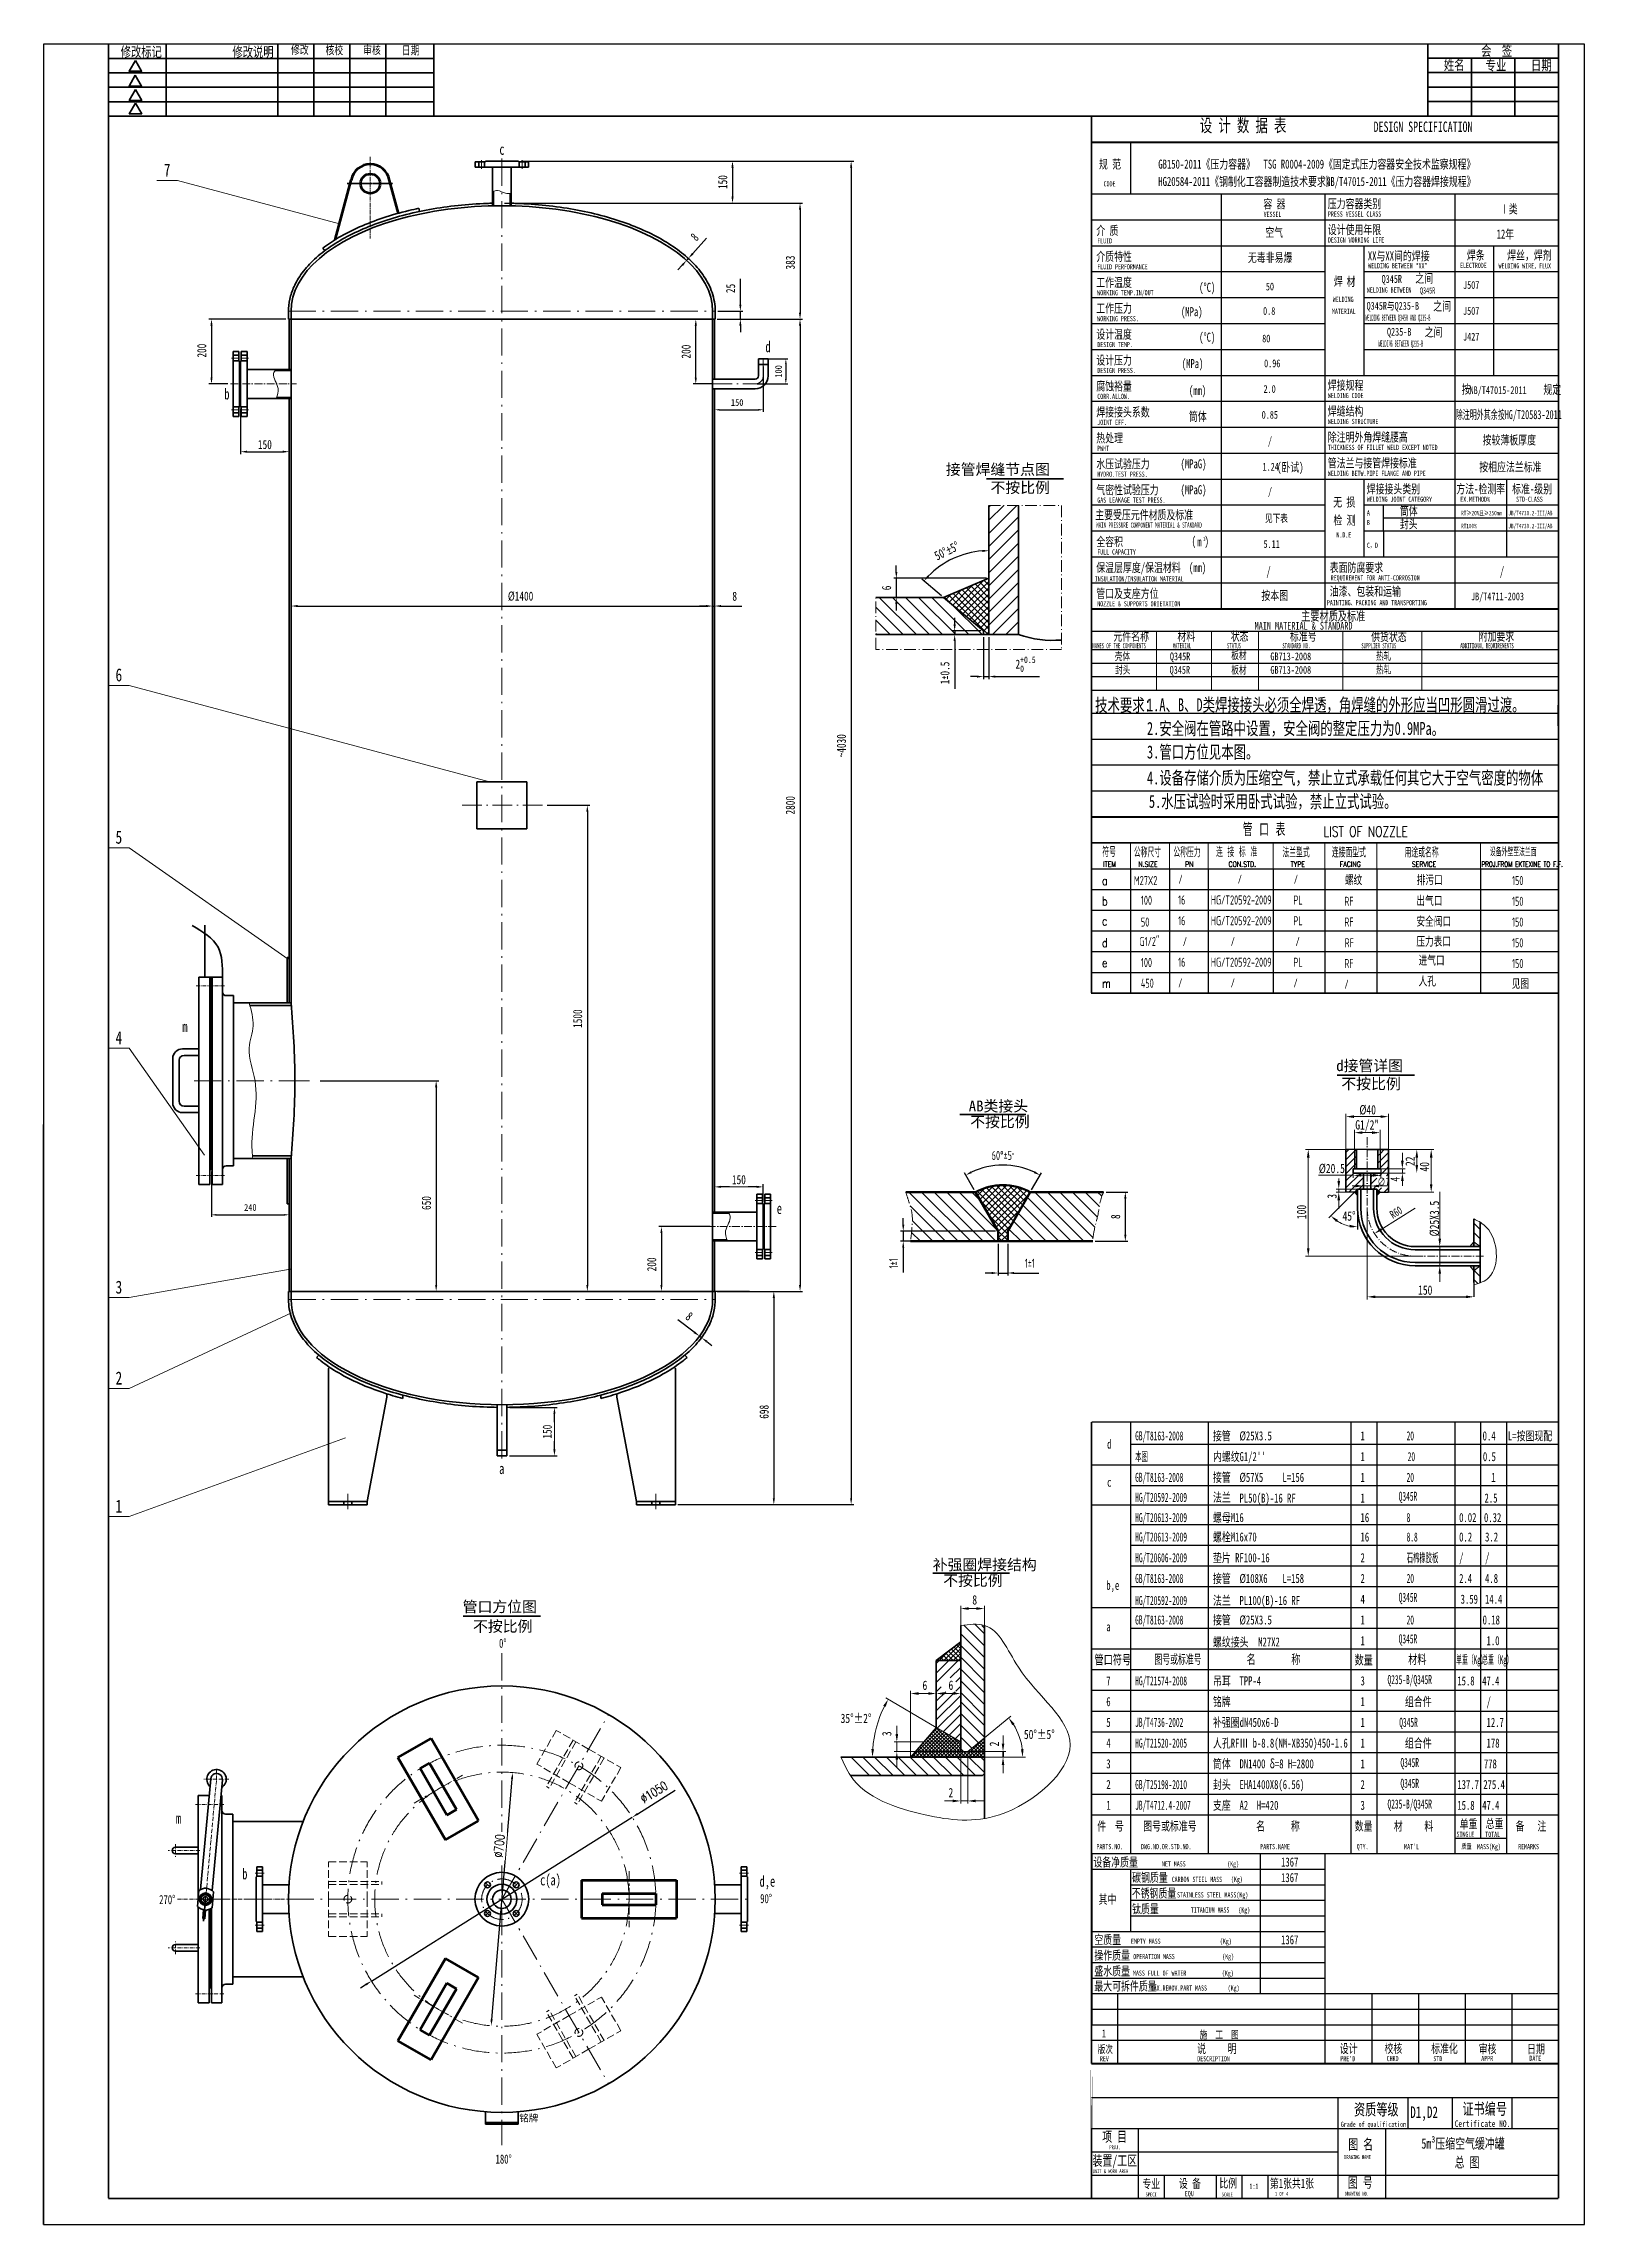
# Model space of a CAD drawing. Header units: millimetres. Extents: x 15321 to 20073, y 1648 to 8378.
import ezdxf
from ezdxf.enums import TextEntityAlignment as Align

# ---------------------------------------------------------------- set-up
doc = ezdxf.new("R2010")
doc.units = ezdxf.units.MM
doc.header["$MEASUREMENT"] = 0
for name, pattern in [('ACAD_ISO02W100', [11, 8, -3]), ('ACAD_ISO10W100', [18.7, 12, -3, 0.7, -3]), ('CENTER', [101.6, 63.5, -12.7, 12.7, -12.7])]:
    doc.linetypes.add(name, pattern=pattern)
doc.layers.get('0').update_dxf_attribs({"lineweight": 35})
for name, color, linetype, lineweight in [('3轮廓、图框', 7, 'Continuous', 40), ('A 粗实线', 1, 'Continuous', 50), ('cs', 7, 'Continuous', 40), ('中心线', 1, 'ACAD_ISO10W100', 18), ('中粗线', 4, 'Continuous', 35), ('文本', 7, 'Continuous', 18), ('粗实线', 2, 'Continuous', 70), ('细实线', 7, 'Continuous', 18), ('虚线', 6, 'ACAD_ISO02W100', 18), ('装备线', 1, 'Continuous', 35)]:
    doc.layers.add(name, color=color, linetype=linetype, lineweight=lineweight)
for name, color, linetype in [('4文字、标注、剖面线', 7, 'Continuous'), ('DIM', 2, 'Continuous'), ('OBJECT', 1, 'Continuous'), ('OBJECTS', 1, 'Continuous'), ('轮廓、图框', 7, 'Continuous')]:
    doc.layers.add(name, color=color, linetype=linetype)
doc.styles.add('HGCAD', font='', dxfattribs={"width": 0.75})
doc.styles.add('HZ', font='ROMANS.shx', dxfattribs={"width": 0.75, "bigfont": 'gbcbig.shx'})
doc.styles.get("Standard").update_dxf_attribs({"font": 'isocp.shx', "width": 0.707, "bigfont": 'hztxt.shx'})
doc.styles.add('样式 2', font='', dxfattribs={"width": 0.7})
doc.styles.get('HGCAD').set_extended_font_data('SimSun')
doc.styles.get('样式 2').set_extended_font_data('SimSun')
doc.dimstyles.new('HGCAD-5', dxfattribs={"dimscale": 6, "dimtxt": 3.5, "dimasz": 2.5, "dimexe": 1, "dimexo": 1, "dimgap": 2, "dimtad": 1, "dimdec": 1, "dimdsep": 46, "dimtxsty": 'HGCAD', "dimcen": 0, "dimadec": 1, "dimazin": 0, "dimtfac": 1, "dimtdec": 1, "dimtmove": 0, "dimatfit": 1, "dimfxl": 1, "dimtfill": 1, "dimtfillclr": 256, "dimtolj": 1, "dimtzin": 0, "dimarcsym": 1})
doc.dimstyles.new('HGCAD-7', dxfattribs={"dimscale": 8, "dimtxt": 3.5, "dimasz": 2.5, "dimexe": 1, "dimexo": 1, "dimgap": 2, "dimtad": 1, "dimdec": 1, "dimdsep": 46, "dimtxsty": 'HGCAD', "dimcen": 0, "dimadec": 1, "dimazin": 0, "dimtfac": 1, "dimtdec": 1, "dimtmove": 0, "dimatfit": 1, "dimfxl": 1, "dimtfill": 1, "dimtfillclr": 256, "dimtolj": 1, "dimtzin": 0, "dimarcsym": 1})
doc.dimstyles.new('HGCAD-7-1.5', dxfattribs={"dimscale": 8, "dimtxt": 3.5, "dimasz": 2.5, "dimexe": 1, "dimexo": 1, "dimgap": 2, "dimtad": 1, "dimdec": 0, "dimlfac": 0.666667, "dimdsep": 46, "dimtxsty": 'HGCAD', "dimcen": 0, "dimadec": 0, "dimazin": 0, "dimtfac": 1, "dimtdec": 0, "dimtmove": 0, "dimatfit": 1, "dimfxl": 1, "dimtfill": 1, "dimtfillclr": 256, "dimtolj": 1, "dimtzin": 0, "dimarcsym": 1})
pattern_1 = [(315, (-14176.198, 726.955), (19.397353, 19.397353), [])]

msp = doc.modelspace()

# ---------------------------------------------------------------- texts
at = {"attachment_point": 1, "style": 'HGCAD'}
for s, insert, char_height, width in [('修改标记', (15558.58, 8368.34), 31.111, 200.5208), ('修改说明', (15903.23, 8368.05), 31.111, 200.5208), ('修改', (16084.07, 8371.98), 25.926, 167.1007), ('核校', (16190.66, 8370.71), 25.926, 167.1007), ('审核', (16306.67, 8371.33), 25.926, 167.1007), ('日期', (16425.83, 8370.04), 25.926, 167.1007), ('会  签', (19754.58, 8371.14), 31.313, 201.8203), ('姓名', (19639.71, 8327.94), 31.313, 201.8203), ('专业', (19768.45, 8326.41), 31.313, 201.8203), ('日期', (19908.56, 8327.15), 31.313, 201.8203)]:
    msp.add_mtext(s, dxfattribs=dict(at, insert=insert, char_height=char_height, width=width))
at = {"layer": '4文字、标注、剖面线'}
for s, height, style, width, p in [('设 计 数 据 表', 40, '样式 2', 0.7, (18886.99, 8105.45)), ('DESIGN SPECIFICATION', 32, '样式 2', 0.7, (19423.12, 8105.45)), ('c', 33.6, '样式 2', 0.7, (16726.77, 8034.97)), ('规 范', 28, '样式 2', 0.7, (18576, 7992.09)), ('GB150-2011《压力容器》  TSG R0004-2009《固定式压力容器安全技术监察规程》', 28, '样式 2', 0.7, (18759.03, 7992.09)), ('CODE', 16, '样式 2', 0.7, (18590.44, 7937.23)), ('HG20584-2011《钢制化工容器制造技术要求》', 28, '样式 2', 0.7, (18759.03, 7938.53)), ('NB/T47015-2011《压力容器焊接规程》', 28, '样式 2', 0.7, (19276.48, 7938.53)), ('容 器', 28, '样式 2', 0.7, (19083.17, 7869.12)), ('压力容器类别', 28, '样式 2', 0.7, (19281.83, 7869.91)), ('介 质', 28, '样式 2', 0.7, (18567.81, 7787.2)), ('VESSEL', 16, '样式 2', 0.7, (19083.95, 7843.24)), ('空气', 28, '样式 2', 0.7, (19089.15, 7781.57)), ('设计使用年限', 28, '样式 2', 0.7, (19281.83, 7789.91)), ('PRESS VESSEL CLASS', 16, '样式 2', 0.7, (19282.19, 7844.03)), ('介质特性', 28, '样式 2', 0.7, (18567.81, 7707.2)), ('FLUID', 16, '样式 2', 0.7, (18570.81, 7761.32)), ('DESIGN WORKING LIFE ', 16, '样式 2', 0.7, (19282.19, 7764.03)), ('XX与XX间的焊接', 28, '样式 2', 0.7, (19405.35, 7708.83)), ('焊条', 28, '样式 2', 0.7, (19710.74, 7711.32)), ('焊丝，焊剂', 28, '样式 2', 0.7, (19835.1, 7711.28)), ('FLUID PERFORMANCE', 16, '样式 2', 0.7, (18570.81, 7681.32)), ('无毒非易爆', 28, '样式 2', 0.7, (19035.36, 7703.78)), ('WELDING BETWEEN "XX"', 16, '样式 2', 0.7, (19406.38, 7684.46)), ('之间', 28, '样式 2', 0.7, (19551.55, 7639.73)), ('ELECTRODE', 16, '样式 2', 0.7, (19689.75, 7685.63)), ('WELDING WIRE，FLUX', 16, '样式 2', 0.7, (19808.39, 7684.1)), ('工作温度', 28, '样式 2', 0.7, (18567.81, 7627.2)), ('WORKING TEMP.IN/OUT', 16, '样式 2', 0.7, (18570.81, 7601.32)), ('(%%dC)', 28, '样式 2', 0.7, (18885.03, 7611.87)), ('50', 24, '样式 2', 0.7, (19090.81, 7616.32)), ('焊', 28, '样式 2', 0.7, (19300.74, 7630.58)), ('材', 28, '样式 2', 0.7, (19339.76, 7629.69)), ('WELDING BETWEEN ', 16, '样式 2', 0.7, (19402.55, 7609.73)), ('Q345R', 24, '样式 2', 0.7, (19447.71, 7639.6)), ('Q345R', 19.2, '样式 2', 0.6, (19566.03, 7606.68)), ('J507', 24, '样式 2', 0.7, (19698.97, 7621.22)), ('工作压力', 28, '样式 2', 0.7, (18567.81, 7547.2)), ('WORKING PRESS.', 16, '样式 2', 0.7, (18570.81, 7521.32)), ('(MPa)', 28, '样式 2', 0.7, (18828.97, 7536.79)), ('0.8', 24, '样式 2', 0.7, (19082.17, 7541.05)), ('MATERIAL', 16, '样式 2', 0.7, (19294.77, 7543.99)), ('WELDING', 16, '样式 2', 0.7, (19297.25, 7580.86)), ('WELDING BETWEEN Q345R AND Q235-B', 19.2, '样式 2', 0.4, (19397.71, 7522.8)), ('Q345R与Q235-B', 24, '样式 2', 0.7, (19401.43, 7556.74)), ('之间', 28, '样式 2', 0.7, (19607.01, 7553.84)), ('J507', 24, '样式 2', 0.7, (19698.97, 7541.22)), ('设计温度', 28, '样式 2', 0.7, (18567.81, 7467.2)), ('(%%dC)', 28, '样式 2', 0.7, (18885.05, 7458.13)), ('80', 24, '样式 2', 0.7, (19079.42, 7456.04)), ('Q235-B', 24, '样式 2', 0.7, (19464.38, 7476.74)), ('之间', 28, '样式 2', 0.7, (19580.93, 7473.84)), ('J427', 24, '样式 2', 0.7, (19698.97, 7461.58)), ('设计压力', 28, '样式 2', 0.7, (18567.81, 7387.2)), ('DESIGN TEMP.', 16, '样式 2', 0.7, (18570.81, 7441.32)), ('(MPa)', 28, '样式 2', 0.7, (18831.42, 7376.54)), ('0.96', 24, '样式 2', 0.7, (19085.34, 7379.29)), ('WELDING BETWEEN Q235-B', 19.2, '样式 2', 0.4, (19437.98, 7442.8)), ('腐蚀裕量', 28, '样式 2', 0.7, (18567.81, 7307.2)), ('DESIGN PRESS.', 16, '样式 2', 0.7, (18570.81, 7361.32)), ('焊接规程', 28, '样式 2', 0.7, (19281.83, 7309.91)), ('b', 33.6, '样式 2', 0.7, (15878.39, 7279.74)), ('CORR.ALLOW.', 16, '样式 2', 0.7, (18570.81, 7281.32)), ('(mm)', 28, '样式 2', 0.7, (18853.44, 7293.5)), ('2.0', 24, '样式 2', 0.7, (19083.49, 7300.22)), ('WELDING CODE', 16, '样式 2', 0.7, (19282.19, 7284.03)), ('焊接接头系数', 28, '样式 2', 0.7, (18567.81, 7227.2)), ('JOINT EFF.', 16, '样式 2', 0.7, (18570.81, 7201.32)), ('筒体', 28, '样式 2', 0.7, (18853.44, 7213.5)), ('0.85', 24, '样式 2', 0.7, (19077.85, 7220.49)), ('WELDING STRUCTURE', 16, '样式 2', 0.7, (19282.19, 7204.03)), ('焊缝结构', 28, '样式 2', 0.7, (19281.83, 7229.91)), ('热处理', 28, '样式 2', 0.7, (18567.81, 7147.2)), ('PWHT', 16, '样式 2', 0.7, (18570.81, 7121.32)), ('/', 24, '样式 2', 0.7, (19097.33, 7140.49)), ('THICKNESS OF FILLET WELD EXCEPT NOTED', 16, '样式 2', 0.7, (19282.19, 7124.03)), ('除注明外角焊缝腰高', 28, '样式 2', 0.7, (19281.83, 7149.91)), ('水压试验压力', 28, '样式 2', 0.7, (18567.81, 7067.2)), ('(MPaG)', 28, '样式 2', 0.7, (18827.66, 7067.2)), ('1.24', 24, '样式 2', 0.7, (19080.6, 7060.15)), ('(卧试)', 28, '样式 2', 0.7, (19125.46, 7056.86)), ('管法兰与接管焊接标准', 28, '样式 2', 0.7, (19281.83, 7069.91)), ('按相应法兰标准', 28, '样式 2', 0.7, (19748.97, 7057.99)), ('气密性试验压力', 28, '样式 2', 0.7, (18567.81, 6987.2)), ('HYDRO.TEST PRESS.', 16, '样式 2', 0.7, (18570.81, 7041.32)), ('(MPaG)', 28, '样式 2', 0.7, (18827.66, 6987.2)), ('/', 24, '样式 2', 0.7, (19097.33, 6984.27)), ('WELDING BETW.PIPE FLANGE AND PIPE', 16, '样式 2', 0.7, (19282.19, 7044.03)), ('焊接接头类别', 28, '样式 2', 0.7, (19401.83, 6989.91)), ('方法-检测率', 28, '样式 2', 0.7, (19678.17, 6989.91)), ('标准-级别', 28, '样式 2', 0.7, (19850.34, 6989.91)), ('主要受压元件材质及标准', 28, '样式 2', 0.7, (18564.63, 6910.08)), ('GAS LEAKAGE TEST PRESS.', 16, '样式 2', 0.7, (18570.81, 6961.32)), ('无 损', 28, '样式 2', 0.7, (19298.54, 6949.1)), ('WELDING JOINT CATEGORY', 16, '样式 2', 0.7, (19402.19, 6964.03)), ('A', 16, '样式 2', 0.7, (19402.47, 6921.61)), ('筒体', 28, '样式 2', 0.7, (19504, 6921.87)), ('EX.METHOD%', 16, '样式 2', 0.7, (19690.42, 6964.03)), ('RT≥20%%%且≥250mm', 14, '样式 2', 0.7, (19693.11, 6922.33)), ('JB/T4730.2-III/AB', 14, '样式 2', 0.7, (19838.92, 6922.33)), ('STD-CLASS', 16, '样式 2', 0.7, (19862.59, 6964.03)), ('MAIN PRESSURE COMPONENT MATERIAL & STANDARD', 16, '样式 2', 0.58, (18567.64, 6884.2)), ('见下表', 24, '样式 2', 0.7, (19088.23, 6901.41)), ('检 测', 28, '样式 2', 0.7, (19299.19, 6893.37)), ('N.D.E', 16, '样式 2', 0.7, (19308.46, 6853.96)), ('B', 16, '样式 2', 0.7, (19402.47, 6892.06)), ('封头', 28, '样式 2', 0.7, (19504, 6881.87)), ('RT100%%%', 14, '样式 2', 0.7, (19693.11, 6882.33)), ('JB/T4730.2-III/AB', 14, '样式 2', 0.7, (19838.92, 6882.33)), ('全容积', 28, '样式 2', 0.7, (18567.81, 6827.2)), ('FULL CAPACITY', 16, '样式 2', 0.7, (18570.81, 6801.32)), ('(  )', 28, '样式 2', 0.7, (18861.73, 6828.59)), ('m ', 28, '样式 2', 0.7, (18879.09, 6826.65)), ('3', 12, '样式 2', 0.7, (18897.92, 6842.99)), ('5.11', 24, '样式 2', 0.7, (19083.56, 6821.69)), ('C，D', 16, '样式 2', 0.7, (19402.47, 6821.99)), ('INSULATION/INSULATION MATERIAL', 16, '样式 2', 0.7, (18563.08, 6718.12)), ('保温层厚度/保温材料', 28, '样式 2', 0.7, (18567.81, 6747.2)), ('(mm)', 28, '样式 2', 0.7, (18853.43, 6747.2)), ('/', 28, '样式 2', 0.7, (19092.36, 6735.37)), ('表面防腐要求', 28, '样式 2', 0.7, (19287.81, 6747.2)), ('REQUIREMENT FOR ANTI-CORROSION', 16, '样式 2', 0.7, (19290.81, 6721.32)), ('/', 28, '样式 2', 0.7, (19812.36, 6735.37)), ('管口及支座方位', 28, '样式 2', 0.7, (18567.81, 6667.2)), ('按本图', 28, '样式 2', 0.7, (19076.97, 6661.04)), ('油漆、包装和运输', 28, '样式 2', 0.7, (19287.81, 6673.93)), ('JB/T4711-2003', 24, '样式 2', 0.7, (19723.6, 6660.12)), ('NOZZLE & SUPPORTS ORIETATION', 16, '样式 2', 0.7, (18570.81, 6641.32)), ('主要材质及标准', 28.8, '样式 2', 0.7, (19199.86, 6597.34)), ('PAINTING、PACKING AND TRANSPORTING', 16, '样式 2', 0.7, (19279.04, 6644.8)), ('NAMES OF THE COMPONENTS', 16, '样式 2', 0.55, (18555.88, 6511.85)), ('元件名称', 28, '样式 2', 0.7, (18620.57, 6535.28)), ('MATERIAL', 16, '样式 2', 0.55, (18803.43, 6511.85)), ('材料', 28, '样式 2', 0.7, (18818.06, 6535.28)), ('STATUS', 16, '样式 2', 0.55, (18970.98, 6511.85)), ('状态', 28, '样式 2', 0.7, (18982.46, 6535.28)), ('MAIN MATERIAL & STANDARD', 24, '样式 2', 0.7, (19056.27, 6569.43)), ('STANDARD NO.', 16, '样式 2', 0.55, (19141.92, 6511.85)), ('标准号', 28, '样式 2', 0.7, (19165.03, 6535.28)), ('SUPPLIER STATUS', 16, '样式 2', 0.55, (19385.46, 6511.85)), ('供货状态', 28, '样式 2', 0.7, (19415.38, 6534)), ('ADDITIONAL REQUIREMENTS', 16, '样式 2', 0.55, (19690.15, 6511.85)), ('附加要求', 28, '样式 2', 0.7, (19747.06, 6535.28)), ('壳体', 24, '样式 2', 0.7, (18625.14, 6475.16)), ('封头', 24, '样式 2', 0.7, (18625.74, 6433.45)), ('Q345R', 24, '样式 2', 0.7, (18794.79, 6475.16)), ('板材', 24, '样式 2', 0.7, (18984.12, 6478.16)), ('板材', 24, '样式 2', 0.7, (18984.12, 6433.45)), ('GB713-2008', 24, '样式 2', 0.7, (19104.77, 6475.16)), ('热轧', 24, '样式 2', 0.7, (19430.55, 6476.03)), ('热轧', 24, '样式 2', 0.7, (19430.55, 6434.21)), ('Q345R', 24, '样式 2', 0.7, (18794.1, 6433.45)), ('GB713-2008', 24, '样式 2', 0.7, (19104.77, 6433.35)), ('技术要求：', 40, '样式 2', 0.7, (18564.21, 6316.5)), ('1.A、B、D类焊接接头必须全焊透，角焊缝的外形应当凹形圆滑过渡。', 40, '样式 2', 0.7, (18724.13, 6317.61)), ('2.安全阀在管路中设置，安全阀的整定压力为0.9MPa。', 40, '样式 2', 0.7, (18724.13, 6244.78)), ('3.管口方位见本图。', 40, '样式 2', 0.7, (18724.13, 6172.11)), ('4.设备存储介质为压缩空气，禁止立式承载任何其它大于空气密度的物体', 40, '样式 2', 0.7, (18724.13, 6092.11)), ('a', 28, 'HZ', 0.75, (18585.54, 5781.26)), ('b', 28, 'HZ', 0.75, (18585.54, 5717.9)), ('c', 28, 'HZ', 0.75, (18585.54, 5656.38)), ('d', 28, 'HZ', 0.75, (18585.54, 5589.35)), ('e', 28, 'HZ', 0.75, (18585.54, 5527.83)), ('m', 28, 'HZ', 0.75, (18585.54, 5463.83)), ('m', 33.6, '样式 2', 0.7, (15748.84, 5327.85)), ('e', 33.6, '样式 2', 0.7, (17582.3, 4766.54)), ('d', 28, '样式 2', 0.7, (18601.07, 4042.29)), ('GB/T8163-2008', 28, '样式 2', 0.5, (18687.66, 4067.74)), ('接管', 28, '样式 2', 0.7, (18927.66, 4067.74)), ('%%C25X3.5', 28, '样式 2', 0.7, (19009.52, 4067.74)), ('1', 28, '样式 2', 0.7, (19382.79, 4067.74)), ('20', 28, '样式 2', 0.5, (19524.88, 4067.74)), ('0.4', 28, '样式 2', 0.7, (19759.34, 4067.74)), ('L=按图现配', 28, '样式 2', 0.7, (19837.34, 4067.74)), ('a', 33.6, '样式 2', 0.7, (16726.06, 3964)), ('本图', 28, '样式 2', 0.5, (18687.66, 4003.74)), ('接管', 28, '样式 2', 0.7, (18927.66, 3939.74)), ('内螺纹', 28, '样式 2', 0.7, (18927.66, 4003.74)), ("G1/2''", 28, '样式 2', 0.7, (19009.52, 4003.74)), ('1', 28, '样式 2', 0.7, (19382.79, 4003.74)), ('20', 28, '样式 2', 0.5, (19528.24, 4003.74)), ('0.5', 28, '样式 2', 0.7, (19760.22, 4003.74)), ('c', 28, '样式 2', 0.7, (18601.07, 3924.85)), ('GB/T8163-2008', 28, '样式 2', 0.5, (18687.66, 3939.74)), ('HG/T20592-2009', 28, '样式 2', 0.5, (18687.66, 3878.05)), ('法兰', 28, '样式 2', 0.7, (18927.66, 3878.05)), ('%%C57X5', 28, '样式 2', 0.7, (19009.52, 3939.74)), ('PL50(B)-16 RF', 28, '样式 2', 0.7, (19009.52, 3875.74)), ('L=156', 28, '样式 2', 0.7, (19141.95, 3939.74)), ('1', 28, '样式 2', 0.7, (19382.79, 3939.74)), ('Q345R', 28, '样式 2', 0.5, (19500.55, 3881.26)), ('20', 28, '样式 2', 0.5, (19524.88, 3939.74)), ('2.5', 28, '样式 2', 0.7, (19765.19, 3875.74)), ('  1', 28, '样式 2', 0.7, (19759.34, 3939.74)), ('HG/T20613-2009', 28, '样式 2', 0.5, (18687.66, 3815.74)), ('螺母M16', 28, '样式 2', 0.7, (18927.66, 3815.74)), ('1', 28, '样式 2', 0.7, (19382.79, 3875.74)), ('16', 28, '样式 2', 0.7, (19382.79, 3815.74)), ('8', 28, '样式 2', 0.5, (19524.88, 3815.74)), ('0.02', 28, '样式 2', 0.7, (19686.93, 3815.74)), ('0.32', 28, '样式 2', 0.7, (19763.54, 3815.57)), ('HG/T20613-2009', 28, '样式 2', 0.5, (18687.66, 3755.74)), ('螺栓M16x70', 28, '样式 2', 0.7, (18927.66, 3755.74)), ('16', 28, '样式 2', 0.7, (19382.79, 3755.74)), ('8.8', 28, '样式 2', 0.5, (19524.88, 3755.74)), ('0.2', 28, '样式 2', 0.7, (19686.93, 3755.74)), ('3.2', 28, '样式 2', 0.7, (19766.93, 3755.74)), ('HG/T20606-2009', 28, '样式 2', 0.5, (18687.66, 3691.74)), ('垫片 RF100-16', 28, '样式 2', 0.7, (18927.66, 3691.74)), ('2', 28, '样式 2', 0.7, (19382.79, 3691.74)), ('石棉橡胶板', 28, '样式 2', 0.5, (19524.88, 3691.74)), ('/', 28, '样式 2', 0.7, (19686.93, 3691.74)), ('/', 28, '样式 2', 0.7, (19766.93, 3691.74)), ('b,e', 28, '样式 2', 0.7, (18598.64, 3606.71)), ('GB/T8163-2008', 28, '样式 2', 0.5, (18687.66, 3627.74)), ('接管', 28, '样式 2', 0.7, (18927.66, 3627.74)), ('%%C108X6', 28, '样式 2', 0.7, (19009.52, 3627.74)), ('L=158', 28, '样式 2', 0.7, (19141.95, 3627.74)), ('2', 28, '样式 2', 0.7, (19382.79, 3627.74)), ('20', 28, '样式 2', 0.5, (19524.88, 3627.74)), ('2.4', 28, '样式 2', 0.7, (19686.93, 3627.74)), ('4.8', 28, '样式 2', 0.7, (19766.93, 3627.74)), ('HG/T20592-2009', 28, '样式 2', 0.5, (18687.66, 3559.74)), ('法兰', 28, '样式 2', 0.7, (18927.66, 3559.74)), ('PL100(B)-16 RF', 28, '样式 2', 0.7, (19009.52, 3559.74)), ('4', 28, '样式 2', 0.7, (19382.79, 3563.74)), ('Q345R', 28, '样式 2', 0.5, (19500.55, 3569.26)), ('3.59', 28, '样式 2', 0.7, (19691.53, 3563.74)), ('14.4', 28, '样式 2', 0.7, (19766.56, 3563.74)), ('a', 28, '样式 2', 0.7, (18598.64, 3478.71)), ('GB/T8163-2008', 28, '样式 2', 0.5, (18687.66, 3499.74)), ('接管', 28, '样式 2', 0.7, (18927.66, 3499.74)), ('%%C25X3.5', 28, '样式 2', 0.7, (19009.52, 3499.74)), ('1', 28, '样式 2', 0.7, (19382.79, 3499.74)), ('20', 28, '样式 2', 0.5, (19524.88, 3499.74)), ('0.18', 28, '样式 2', 0.7, (19759.34, 3499.74)), ('0%%D', 28, '样式 2', 0.7, (16725.7, 3427.74)), ('螺纹接头', 28, '样式 2', 0.7, (18927.66, 3431.74)), ('M27X2', 28, '样式 2', 0.7, (19067.34, 3431.74)), ('1', 28, '样式 2', 0.7, (19382.79, 3435.74)), ('Q345R', 28, '样式 2', 0.5, (19500.55, 3441.26)), ('1.0', 28, '样式 2', 0.7, (19771.53, 3435.74)), ('管口符号', 28.8, '样式 2', 0.7, (18562.23, 3376.87)), ('图号或标准号', 28.8, '样式 2', 0.6, (18747.26, 3378.1)), ('名        称', 28.8, '样式 2', 0.7, (19031.28, 3378.1)), ('数量', 28.8, '样式 2', 0.7, (19364.33, 3376.15)), ('材料', 28.8, '样式 2', 0.7, (19529.88, 3378.1)), ('单重（Kg）', 26, '样式 2', 0.5, (19677.4, 3378.1)), ('总重（Kg）', 26, '样式 2', 0.5, (19757.79, 3378.1)), ('7', 28, '样式 2', 0.7, (18598.64, 3311.74)), ('HG/T21574-2008', 28, '样式 2', 0.5, (18687.66, 3311.74)), ('吊耳', 28, '样式 2', 0.7, (18927.66, 3311.74)), ('TPP-4', 28, '样式 2', 0.7, (19009.52, 3311.74)), ('3', 28, '样式 2', 0.7, (19382.79, 3311.74)), ('Q235-B/Q345R', 28, '样式 2', 0.5, (19465.96, 3315.58)), ('15.8', 28, '样式 2', 0.7, (19681.31, 3311.74)), ('47.4', 28, '样式 2', 0.7, (19757.99, 3311.74)), ('6', 28, '样式 2', 0.7, (18598.64, 3247.74)), ('铭牌', 28, '样式 2', 0.7, (18927.66, 3247.74)), ('1', 28, '样式 2', 0.7, (19382.79, 3247.74)), ('组合件', 28, '样式 2', 0.7, (19519.8, 3247.74)), ('/', 28, '样式 2', 0.7, (19771.53, 3247.74)), ('5', 28, '样式 2', 0.7, (18598.64, 3183.74)), ('JB/T4736-2002', 28, '样式 2', 0.5, (18687.66, 3183.74)), ('补强圈dN450x6-D', 28, '样式 2', 0.7, (18927.66, 3183.74)), ('1', 28, '样式 2', 0.7, (19382.79, 3183.74)), ('Q345R', 28, '样式 2', 0.5, (19502.22, 3183.74)), ('12.7', 28, '样式 2', 0.7, (19771.53, 3183.74)), ('4', 28, '样式 2', 0.7, (18598.64, 3119.74)), ('HG/T21520-2005', 28, '样式 2', 0.5, (18687.66, 3119.74)), ('人孔RFⅢ b-8.8(NM-XB350)450-1.6', 28, '样式 2', 0.7, (18927.66, 3119.74)), ('1', 28, '样式 2', 0.7, (19382.79, 3119.74)), ('组合件', 28, '样式 2', 0.7, (19519.8, 3119.74)), ('178', 28, '样式 2', 0.7, (19771.53, 3119.74)), ('3', 28, '样式 2', 0.7, (18598.64, 3055.74)), ('筒体', 28, '样式 2', 0.7, (18927.66, 3055.74)), ('DN1400 δ=8 H=2800', 28, '样式 2', 0.7, (19009.52, 3055.74)), ('1', 28, '样式 2', 0.7, (19382.79, 3055.74)), ('Q345R', 28, '样式 2', 0.5, (19505.97, 3059.58)), ('778', 28, '样式 2', 0.7, (19763.23, 3055.74)), ('2', 28, '样式 2', 0.7, (18598.64, 2991.74)), ('GB/T25198-2010', 28, '样式 2', 0.5, (18687.66, 2991.74)), ('封头', 28, '样式 2', 0.7, (18927.66, 2991.74)), ('EHA1400X8(6.56)', 28, '样式 2', 0.7, (19009.52, 2991.74)), ('2', 28, '样式 2', 0.7, (19382.79, 2991.74)), ('Q235-B/Q345R', 28, '样式 2', 0.5, (19465.96, 2931.58)), ('Q345R', 28, '样式 2', 0.5, (19505.97, 2995.58)), ('137.7', 28, '样式 2', 0.7, (19681.36, 2991.74)), ('275.4', 28, '样式 2', 0.7, (19761.36, 2991.74)), ('m', 33.6, '样式 2', 0.7, (15728.92, 2884.82)), ('件  号', 28, '样式 2', 0.7, (18571.02, 2863.74)), ('1', 28, '样式 2', 0.7, (18598.64, 2927.74)), ('JB/T4712.4-2007', 28, '样式 2', 0.5, (18687.66, 2927.74)), ('图号或标准号', 28, '样式 2', 0.7, (18712.73, 2863.74)), ('支座', 28, '样式 2', 0.7, (18927.66, 2927.74)), ('A2  H=420', 28, '样式 2', 0.7, (19009.52, 2927.74)), ('名      称', 28, '样式 2', 0.7, (19060.63, 2863.74)), ('数量', 28, '样式 2', 0.7, (19364.8, 2863.74)), ('3', 28, '样式 2', 0.7, (19382.79, 2927.74)), ('材     料', 28, '样式 2', 0.7, (19485.66, 2863.74)), ('15.8', 28, '样式 2', 0.7, (19681.31, 2927.74)), ('单重', 28, '样式 2', 0.7, (19688.28, 2870.03)), ('47.4', 28, '样式 2', 0.7, (19757.99, 2927.74)), ('总重', 28, '样式 2', 0.7, (19768.46, 2871.34)), ('备   注', 28, '样式 2', 0.7, (19861.1, 2863.74)), ('SINGLE', 16, '样式 2', 0.7, (19678.61, 2844.41)), ('TOTAL', 16, '样式 2', 0.7, (19767.55, 2843.94)), ('设备净质量', 28, '样式 2', 0.7, (18558.94, 2752.65)), ('PARTS.NO.', 16, '样式 2', 0.7, (18568.34, 2806.28)), ('DWG.NO.OR.STD.NO.', 16, '样式 2', 0.7, (18706.05, 2806.28)), ('NET MASS              (Kg)', 16, '样式 2', 0.7, (18770.32, 2752.85)), ('PARTS.NAME', 16, '样式 2', 0.7, (19073.56, 2806.28)), ('1367', 28, '样式 2', 0.7, (19137.65, 2752.65)), ('QTY.', 16, '样式 2', 0.7, (19371.05, 2806.28)), ("MAT'L", 16, '样式 2', 0.7, (19517.39, 2806.28)), ('质量', 16, '样式 2', 0.7, (19694.07, 2807.4)), ('MASS(Kg)', 16, '样式 2', 0.7, (19742.43, 2806.28)), ('REMARKS', 16, '样式 2', 0.7, (19869.03, 2806.28)), ('b', 33.6, '样式 2', 0.7, (15933.57, 2713.09)), ('c(a)', 33.6, '样式 2', 0.7, (16852.53, 2694.56)), ('d,e', 33.6, '样式 2', 0.7, (17529.42, 2690.34)), ('碳钢质量', 28, '样式 2', 0.7, (18678.22, 2705.15)), ('CARBON STEEL MASS   (Kg)', 16, '样式 2', 0.7, (18800.33, 2705.3)), ('1367', 28, '样式 2', 0.7, (19137.65, 2704.65)), ('270%%D', 28, '样式 2', 0.7, (15677.45, 2636.72)), ('90%%D', 28, '样式 2', 0.7, (17531.15, 2639.89)), ('其中', 28, '样式 2', 0.7, (18574.97, 2637.71)), ('不锈钢质量', 28, '样式 2', 0.7, (18677.19, 2656.61)), ('钛质量', 28, '样式 2', 0.7, (18678.22, 2608.37)), ('STAINLESS STEEL MASS(Kg)', 16, '样式 2', 0.7, (18816.88, 2657.2)), ('TITANIUM MASS   (Kg)', 16, '样式 2', 0.7, (18859.45, 2610.75)), ('操作质量', 28, '样式 2', 0.7, (18561.87, 2464.98)), ('空质量', 28, '样式 2', 0.7, (18561.87, 2513.18)), ('EMPTY MASS                    (Kg)', 16, '样式 2', 0.7, (18674.81, 2514.3)), ('1367', 28, '样式 2', 0.7, (19137.65, 2512.65)), ('盛水质量', 28, '样式 2', 0.7, (18561.87, 2416.4)), ('MASS FULL OF WATER            (Kg)', 16, '样式 2', 0.7, (18681.04, 2415.78)), ('OPERATION MASS                (Kg)', 16, '样式 2', 0.7, (18681.82, 2467.01)), ('最大可拆件质量', 28, '样式 2', 0.7, (18561.87, 2369.95)), ('MAX.REMOV.PART MASS       (Kg)', 16, '样式 2', 0.7, (18735.58, 2369.73)), ('1', 24, '样式 2', 0.7, (18584.95, 2225.7)), ('施  工  图', 24, '样式 2', 0.7, (18886.39, 2221.79)), ('版次', 24, '样式 2', 0.7, (18572.21, 2177.06)), ('REV', 16, '样式 2', 0.7, (18579.06, 2151.5)), ('说     明', 28, '样式 2', 0.7, (18878.79, 2177.06)), ('DESCRIPTION', 16, '样式 2', 0.7, (18879.16, 2151.5)), ('设计', 28, '样式 2', 0.7, (19318.75, 2177.06)), ("PRE'D", 16, '样式 2', 0.7, (19320.68, 2151.5)), ('校核', 28, '样式 2', 0.7, (19456.61, 2177.36)), ('CHKD', 16, '样式 2', 0.7, (19463.33, 2152.22)), ('标准化', 28, '样式 2', 0.7, (19600.61, 2177.36)), ('STD', 16, '样式 2', 0.7, (19607.33, 2152.22)), ('审核', 28, '样式 2', 0.7, (19747.25, 2176.41)), ('APPR', 16, '样式 2', 0.7, (19755.06, 2152.56)), ('日期', 28, '样式 2', 0.7, (19896.47, 2176.01)), ('DATE', 16, '样式 2', 0.7, (19903.67, 2153.13)), ('资质等级', 36, '样式 2', 0.7, (19362.76, 1985.04)), ('证书编号', 36, '样式 2', 0.7, (19697.3, 1987.02)), ('Grade of qualification', 16, '样式 2', 0.7, (19322.04, 1949.44)), ('D1,D2', 36, '样式 2', 0.7, (19535.96, 1976.71)), ('Certificate NO.', 20, '样式 2', 0.7, (19673.18, 1949.28)), ('项 目', 32, '样式 2', 0.7, (18586.38, 1903.31)), ('PROJ.', 12, '样式 2', 0.7, (18608, 1880.43)), ('图 名', 32, '样式 2', 0.7, (19345.07, 1879.56)), ('5m³压缩空气缓冲罐  ', 32, '样式 2', 0.7, (19570.51, 1882.02)), ('180%%D', 28, '样式 2', 0.7, (16715.09, 1835.99)), ('UNIT & WORK AREA', 12, '样式 2', 0.7, (18556.66, 1806.55)), ('装置/工区', 32, '样式 2', 0.7, (18556.28, 1829.5)), ('DRAWING NAME', 12, '样式 2', 0.7, (19332.12, 1850.25)), ('总 图', 32, '样式 2', 0.7, (19673.23, 1824.11)), ('专业', 28, '样式 2', 0.7, (18709.93, 1759.95)), ('设 备', 28, '样式 2', 0.7, (18822.62, 1760.98)), ('EQU', 16, '样式 2', 0.7, (18840.88, 1735.3)), ('比例', 28, '样式 2', 0.7, (18947.31, 1762.01)), ('1:1', 16, '样式 2', 0.7, (19040.23, 1758.42)), ('第1张共1张', 28, '样式 2', 0.7, (19103, 1761.16)), ('图 号', 32, '样式 2', 0.7, (19343.93, 1761.59)), ('SPECI', 12, '样式 2', 0.7, (18719.95, 1734.69)), ('SCALE', 12, '样式 2', 0.7, (18954.44, 1734.69)), ('1 OF 4', 12, '样式 2', 0.7, (19118.72, 1736.59)), ('DRAWING NO.', 12, '样式 2', 0.7, (19333.53, 1737.08))]:
    msp.add_text(s, height=height, dxfattribs=dict(at, style=style, width=width)).set_placement(p)
at = {"layer": '4文字、标注、剖面线', "style": '样式 2'}
for s, height, p in [('接管焊缝节点图', 33.6, (18264.23, 7047.27)), ('不按比例', 33.6, (18333.12, 6991.26)), ('d接管详图', 33.6, (19410.77, 5207.38)), ('不按比例', 33.6, (19415.26, 5151.38)), ('管口方位图', 33.6, (16728.05, 3537.79)), ('不按比例', 33.6, (16737.07, 3477.27)), ('铭牌', 21, (16817.47, 1966.14))]:
    msp.add_text(s, height=height, dxfattribs=at).set_placement(p, align=Align.CENTER)
at = {"layer": '4文字、标注、剖面线', "width": 0.707}
for s, p in [('M27X2', (18683.77, 5781.26)), ('/', (18821.13, 5785.34)), ('       /', (18922.16, 5785.34)), ('/', (19176.82, 5785.11)), ('螺纹', (19334.79, 5781.26)), ('排污口', (19556, 5781.26)), ('150', (19850.09, 5781.26)), ('100', (18705.44, 5720.43)), ('16', (18820.26, 5721.34)), ('HG/T20592-2009', (18921.29, 5721.34)), ('PL', (19175.95, 5721.11)), ('RF', (19333.05, 5717.26)), ('出气口', (19555.13, 5717.26)), ('150', (19850.09, 5717.26)), ('50', (18705.44, 5653.24)), ('16', (18820.26, 5657.34)), ('HG/T20592-2009', (18921.29, 5657.34)), ('PL', (19175.95, 5657.11)), ('RF', (19333.05, 5653.26)), ('安全阀口', (19555.13, 5653.26)), ('150', (19850.09, 5653.26)), ("G1/2''", (18701.28, 5593.34)), ('/', (18834.57, 5593.34)), ('/', (18982.3, 5593.34)), ('/', (19182.3, 5593.34)), ('RF', (19333.92, 5589.26)), ('压力表口', (19554.94, 5591.34)), ('150', (19850.09, 5589.26)), ('100', (18705.44, 5528.43)), ('16', (18820.26, 5529.34)), ('HG/T20592-2009', (18921.29, 5529.34)), ('PL', (19175.95, 5529.11)), ('RF', (19333.05, 5525.26)), ('进气口', (19561.84, 5532.94)), ('150', (19850.09, 5525.26)), ('450', (18705.44, 5464.43)), ('/', (18820.26, 5465.34)), ('/', (18982.3, 5465.34)), ('/', (19175.95, 5465.11)), ('/', (19333.05, 5461.26)), ('人孔', (19561.84, 5468.94)), ('见图', (19849.22, 5461.26))]:
    msp.add_text(s, height=28, dxfattribs=at).set_placement(p)
at = {"layer": '4文字、标注、剖面线', "style": '样式 2'}
for s, p in [('AB类接头', (18174.37, 5099.54)), ('不按比例', (18178.93, 5051.05)), ('补强圈焊接结构', (18063.33, 3684.18)), ('不按比例', (18095.58, 3635.69))]:
    msp.add_text(s, height=33.6, dxfattribs=at).set_placement(p, align=Align.MIDDLE_LEFT)
at = {"layer": '4文字、标注、剖面线', "insert": (18730.13, 6059.45), "char_height": 40, "width": 1349.6038, "attachment_point": 1, "style": '样式 2'}
msp.add_mtext('5.水压试验时采用卧式试验，禁止立式试验。', dxfattribs=at)
at = {"layer": '4文字、标注、剖面线', "style": '样式 2'}
for tag, p, height, width in [('Ⅰ类', (19812.61, 7853.68), 28, 0.7), ('12年', (19802.48, 7776.2), 28, 0.7), ('按', (19695.12, 7297.64), 28, 0.7), ('NB/T47015-2011', (19719.13, 7296.6), 24, 0.7), ('规定', (19946.71, 7296.55), 28, 0.7), ('除注明外其余按HG/T20583-2011', (19676.64, 7219.26), 28, 0.55), ('按较薄板厚度', (19759.35, 7140.87), 28, 0.7)]:
    msp.add_attdef(tag, p, '0', height=height, dxfattribs=dict(at, width=width))
at = {"layer": '细实线', "color": 3, "ltscale": 7, "style": 'HGCAD', "width": 0.75}
for s, p in [('7', (15702.11, 7987.72)), ('6', (15553.14, 6429.7)), ('5', (15553.14, 5928.69)), ('4', (15553.14, 5310.23)), ('3', (15553.14, 4540.35)), ('2', (15553.14, 4260.2)), ('1', (15553.14, 3864.72))]:
    msp.add_text(s, height=40, dxfattribs=at).set_placement(p, align=Align.MIDDLE)
at = {"layer": '细实线', "color": 7, "style": 'HGCAD', "width": 0.75}
msp.add_text('∅7', height=24.686, dxfattribs=at).set_placement((19434.89, 4853.59))
at = {"layer": '细实线', "style": 'HGCAD', "width": 0.75}
for s, p in [('4', (19503.32, 4866.52)), ('3', (19309.14, 4813.58)), ('3', (17935.95, 3155.08)), ('2', (18267.52, 3123.52))]:
    msp.add_text(s, height=28.8, rotation=90, dxfattribs=at).set_placement(p)
msp.add_text('45%%D', height=28.8, dxfattribs=at).set_placement((19327.29, 4745.66))
for s, p in [('8', (18200.11, 3575.7)), ('6', (18046.49, 3312.09)), ('6', (18126.7, 3312.42)), ('35%%D%%P2%%d', (17874.41, 3209.99)), ('50%%D%%P5%%d', (18439.66, 3160.5)), ('2', (18126.68, 2980.79))]:
    msp.add_text(s, height=28.8, dxfattribs=at).set_placement(p, align=Align.MIDDLE_RIGHT)
at = {"layer": '细实线', "char_height": 28.8, "attachment_point": 5, "style": 'HGCAD'}
for s, insert in [('\\A1;G1/2"', (19403.39, 5037.95)), ('\\A1;%%C40', (19404.74, 5087.33)), ('\\A1;%%C20.5', (19294.28, 4906.23)), ('\\A1;150', (19582.34, 4531.32))]:
    msp.add_mtext(s, dxfattribs=dict(at, insert=insert))
at = {"layer": '细实线', "char_height": 28.8, "attachment_point": 5, "rotation": 90, "style": 'HGCAD'}
for s, insert in [('\\A1;22', (19535.73, 4929.05)), ('\\A1;40', (19580.21, 4912.03)), ('\\A1;100', (19200.95, 4772.52)), ('\\A1;%%C25X3.5', (19611.17, 4752.18))]:
    msp.add_mtext(s, dxfattribs=dict(at, insert=insert))
at = {"layer": '细实线', "color": 7, "insert": (19492.21, 4771.56), "char_height": 24.686, "attachment_point": 5, "rotation": 31.889956, "style": 'HGCAD'}
msp.add_mtext('\\A1;R60', dxfattribs=at)

# ---------------------------------------------------------------- blocks, each defined once
blk = doc.blocks.new('QW')
at = {"layer": '文本'}
for p, q in [((15, -10), (15, -20)), ((30, -10), (30, -20)), ((45, -10), (45, -20)), ((70, -10), (70, -20)), ((90, -10), (90, -20)), ((110, -10), (110, -20)), ((150, -10), (150, -20)), ((0, -20), (180, -20))]:
    blk.add_line(p, q, dxfattribs=at)
at = {"layer": '轮廓、图框', "const_width": 0.6}
for points in [[(0, 0), (0, -10)], [(180, -10), (0, -10)], [(0, -10), (0, -20)]]:
    blk.add_lwpolyline(points, dxfattribs=at)
at = {"layer": '文本', "style": 'HZ'}
for s, height, width, p in [('管 口 表', 5, 0.75, (58.32, -7.42)), ('LIST OF NOZZLE', 4, 0.75, (89.4, -7.69)), ('符号', 3.5, 0.75, (4.16, -15.42)), ('公称尺寸', 3.5, 0.75, (16.32, -15.55)), ('公称压力', 3.5, 0.75, (31.56, -15.55)), ('连 接 标 准', 3.5, 0.75, (47.99, -15.43)), ('法兰型式', 3.5, 0.75, (73.61, -15.62)), ('连接面型式', 3.5, 0.75, (92.66, -15.62)), ('用途或名称', 3.5, 0.75, (120.7, -15.62)), ('设备外壁至法兰面', 3, 0.75, (153.56, -15.14)), ('ITEM', 2, 0.75, (4.44, -19.28)), ('N.SIZE', 2, 0.75, (18.07, -19.28)), ('PN', 2, 0.75, (36.07, -19.28)), ('CON.STD.', 2, 0.75, (52.81, -19.28)), ('TYPE', 2, 0.75, (76.76, -19.28)), ('FACING', 2, 0.75, (95.71, -19.28)), ('SERVICE', 2, 0.75, (123.47, -19.28)), ('PROJ.FROM EKTEXINE TO F.F.', 2, 0.65, (150.35, -19.28))]:
    blk.add_text(s, height=height, dxfattribs=dict(at, width=width)).set_placement(p)
blk = doc.blocks.new('*D5')
at = {"layer": 'Defpoints', "color": 0, "ltscale": 7}
for p in [(16734.5, 7885.6), (17390.5, 7527.6), (17654.1, 7527.6)]:
    blk.add_point(p, dxfattribs=at)
at = {"layer": '细实线', "color": 0, "lineweight": -2, "ltscale": 7}
for p, q in [((16742.5, 7885.6), (17662.1, 7885.6)), ((17654.1, 7865.6), (17654.1, 7547.6)), ((17398.5, 7527.6), (17662.1, 7527.6))]:
    blk.add_line(p, q, dxfattribs=at)
at = {"layer": '细实线', "color": 0, "ltscale": 7}
for points in [[(17650.7, 7865.6), (17657.4, 7865.6), (17654.1, 7885.6)], [(17650.7, 7547.6), (17657.4, 7547.6), (17654.1, 7527.6)]]:
    blk.add_solid(points, dxfattribs=at)
at = {"layer": '细实线', "color": 0, "ltscale": 7, "insert": (17624.1, 7702.4), "char_height": 28, "attachment_point": 5, "rotation": 90, "style": 'HGCAD', "bg_fill": 3, "box_fill_scale": 1.25, "bg_fill_color": 256, "bg_fill_true_color": 13158600, "bg_fill_transparency": 4273404}
blk.add_mtext('\\A1;383', dxfattribs=at)
blk = doc.blocks.new('*D6')
at = {"layer": 'Defpoints', "color": 0, "ltscale": 7}
for p in [(17392.5, 7552.6), (17392.5, 7527.6), (17470, 7527.6)]:
    blk.add_point(p, dxfattribs=at)
at = {"layer": '细实线', "color": 0, "lineweight": -2, "ltscale": 7}
for p, q in [((17470, 7572.6), (17470, 7651.6)), ((17400.5, 7552.6), (17478, 7552.6)), ((17470, 7527.6), (17470, 7552.6)), ((17400.5, 7527.6), (17478, 7527.6)), ((17470, 7507.6), (17470, 7487.6))]:
    blk.add_line(p, q, dxfattribs=at)
at = {"layer": '细实线', "color": 0, "ltscale": 7}
for points in [[(17466.7, 7572.6), (17473.4, 7572.6), (17470, 7552.6)], [(17466.7, 7507.6), (17473.4, 7507.6), (17470, 7527.6)]]:
    blk.add_solid(points, dxfattribs=at)
at = {"layer": '细实线', "color": 0, "ltscale": 7, "insert": (17440, 7622.4), "char_height": 28, "attachment_point": 5, "rotation": 90, "style": 'HGCAD', "bg_fill": 3, "box_fill_scale": 1.25, "bg_fill_color": 256, "bg_fill_true_color": 13158600, "bg_fill_transparency": 4262028}
blk.add_mtext('\\A1;25', dxfattribs=at)
blk = doc.blocks.new('*D7')
at = {"layer": 'Defpoints', "color": 0, "ltscale": 7}
for p in [(17332.6, 7527.6), (17390.5, 7527.6), (17390.5, 7327.6)]:
    blk.add_point(p, dxfattribs=at)
at = {"layer": '细实线', "color": 0, "lineweight": -2, "ltscale": 7}
for p, q in [((17382.5, 7527.6), (17324.6, 7527.6)), ((17332.6, 7347.6), (17332.6, 7507.6)), ((17382.5, 7327.6), (17324.6, 7327.6))]:
    blk.add_line(p, q, dxfattribs=at)
at = {"layer": '细实线', "color": 0, "ltscale": 7}
for points in [[(17329.2, 7507.6), (17335.9, 7507.6), (17332.6, 7527.6)], [(17329.2, 7347.6), (17335.9, 7347.6), (17332.6, 7327.6)]]:
    blk.add_solid(points, dxfattribs=at)
at = {"layer": '细实线', "color": 0, "ltscale": 7, "insert": (17302.6, 7427.6), "char_height": 28, "attachment_point": 5, "rotation": 90, "style": 'HGCAD', "bg_fill": 3, "box_fill_scale": 1.25, "bg_fill_color": 256, "bg_fill_true_color": 13158600, "bg_fill_transparency": 4333004}
blk.add_mtext('\\A1;200', dxfattribs=at)
blk = doc.blocks.new('*D3')
at = {"layer": 'Defpoints', "color": 0, "ltscale": 7}
for p in [(17390.5, 7527.6), (17390.5, 4527.6), (17654.1, 4527.6)]:
    blk.add_point(p, dxfattribs=at)
at = {"layer": '细实线', "color": 0, "lineweight": -2, "ltscale": 7}
for p, q in [((17398.5, 7527.6), (17662.1, 7527.6)), ((17654.1, 7507.6), (17654.1, 4547.6)), ((17398.5, 4527.6), (17662.1, 4527.6))]:
    blk.add_line(p, q, dxfattribs=at)
at = {"layer": '细实线', "color": 0, "ltscale": 7}
for points in [[(17650.7, 7507.6), (17657.4, 7507.6), (17654.1, 7527.6)], [(17650.7, 4547.6), (17657.4, 4547.6), (17654.1, 4527.6)]]:
    blk.add_solid(points, dxfattribs=at)
at = {"layer": '细实线', "color": 0, "ltscale": 7, "insert": (17624.1, 6027.6), "char_height": 28, "attachment_point": 5, "rotation": 90, "style": 'HGCAD', "bg_fill": 3, "box_fill_scale": 1.25, "bg_fill_color": 256, "bg_fill_true_color": 13158600, "bg_fill_transparency": 4562892}
blk.add_mtext('\\A1;2800', dxfattribs=at)
blk = doc.blocks.new('*D8')
at = {"layer": 'Defpoints', "color": 0, "ltscale": 7}
for p in [(17384.5, 4727.6), (17226.6, 4527.6), (17506.4, 4527.6)]:
    blk.add_point(p, dxfattribs=at)
at = {"layer": '细实线', "color": 0, "lineweight": -2, "ltscale": 7}
for p, q in [((17376.5, 4727.6), (17218.6, 4727.6)), ((17226.6, 4707.6), (17226.6, 4547.6)), ((17498.4, 4527.6), (17218.6, 4527.6))]:
    blk.add_line(p, q, dxfattribs=at)
at = {"layer": '细实线', "color": 0, "ltscale": 7}
for points in [[(17223.3, 4707.6), (17229.9, 4707.6), (17226.6, 4727.6)], [(17223.3, 4547.6), (17229.9, 4547.6), (17226.6, 4527.6)]]:
    blk.add_solid(points, dxfattribs=at)
at = {"layer": '细实线', "color": 0, "ltscale": 7, "insert": (17196.6, 4610.8), "char_height": 28, "attachment_point": 5, "rotation": 90, "style": 'HGCAD', "bg_fill": 3, "box_fill_scale": 1.25, "bg_fill_color": 256, "bg_fill_true_color": 13158600, "bg_fill_transparency": 0}
blk.add_mtext('\\A1;200', dxfattribs=at)
blk = doc.blocks.new('*D9')
at = {"layer": 'Defpoints', "color": 0, "ltscale": 7}
for p in [(17390.5, 4527.6), (17269.5, 3869.4), (17573.3, 3869.4)]:
    blk.add_point(p, dxfattribs=at)
at = {"layer": '细实线', "color": 0, "lineweight": -2, "ltscale": 7}
for p, q in [((17398.5, 4527.6), (17581.3, 4527.6)), ((17573.3, 4507.6), (17573.3, 3889.4)), ((17277.5, 3869.4), (17581.3, 3869.4))]:
    blk.add_line(p, q, dxfattribs=at)
at = {"layer": '细实线', "color": 0, "ltscale": 7}
for points in [[(17569.9, 4507.6), (17576.6, 4507.6), (17573.3, 4527.6)], [(17569.9, 3889.4), (17576.6, 3889.4), (17573.3, 3869.4)]]:
    blk.add_solid(points, dxfattribs=at)
at = {"layer": '细实线', "color": 0, "ltscale": 7, "insert": (17543.3, 4155.9), "char_height": 28, "attachment_point": 5, "rotation": 90, "style": 'HGCAD', "bg_fill": 3, "box_fill_scale": 1.25, "bg_fill_color": 256, "bg_fill_true_color": 13158600, "bg_fill_transparency": 1387736}
blk.add_mtext('\\A1;698', dxfattribs=at)
blk = doc.blocks.new('*D10')
at = {"layer": 'Defpoints', "color": 0, "ltscale": 7}
for p in [(16785.5, 8015.6), (17269.5, 3869.4), (17811.7, 3869.4)]:
    blk.add_point(p, dxfattribs=at)
at = {"layer": '细实线', "color": 0, "lineweight": -2, "ltscale": 7}
for p, q in [((16793.5, 8015.6), (17819.7, 8015.6)), ((17811.7, 7995.6), (17811.7, 3889.4)), ((17277.5, 3869.4), (17819.7, 3869.4))]:
    blk.add_line(p, q, dxfattribs=at)
at = {"layer": '细实线', "color": 0, "ltscale": 7}
for points in [[(17808.4, 7995.6), (17815, 7995.6), (17811.7, 8015.6)], [(17808.4, 3889.4), (17815, 3889.4), (17811.7, 3869.4)]]:
    blk.add_solid(points, dxfattribs=at)
at = {"layer": '细实线', "color": 0, "ltscale": 7, "insert": (17781.7, 6211.3), "char_height": 28, "attachment_point": 5, "rotation": 90, "style": 'HGCAD', "bg_fill": 3, "box_fill_scale": 1.25, "bg_fill_color": 256, "bg_fill_true_color": 13158600, "bg_fill_transparency": 4623580}
blk.add_mtext('\\A1;~4030', dxfattribs=at)
blk = doc.blocks.new('*D11')
at = {"layer": 'Defpoints', "color": 0, "ltscale": 7}
for p in [(16076.5, 7527.6), (15838.9, 7327.6), (15897.2, 7327.6)]:
    blk.add_point(p, dxfattribs=at)
at = {"layer": '细实线', "color": 0, "lineweight": -2, "ltscale": 7}
for p, q in [((16068.5, 7527.6), (15830.9, 7527.6)), ((15838.9, 7507.6), (15838.9, 7347.6)), ((15889.2, 7327.6), (15830.9, 7327.6))]:
    blk.add_line(p, q, dxfattribs=at)
at = {"layer": '细实线', "color": 0, "ltscale": 7}
for points in [[(15835.5, 7507.6), (15842.2, 7507.6), (15838.9, 7527.6)], [(15835.5, 7347.6), (15842.2, 7347.6), (15838.9, 7327.6)]]:
    blk.add_solid(points, dxfattribs=at)
at = {"layer": '细实线', "color": 0, "ltscale": 7, "insert": (15808.9, 7430.5), "char_height": 28, "attachment_point": 5, "rotation": 90, "style": 'HGCAD', "bg_fill": 3, "box_fill_scale": 1.25, "bg_fill_color": 256, "bg_fill_true_color": 13158600, "bg_fill_transparency": 6881364}
blk.add_mtext('\\A1;200', dxfattribs=at)
blk = doc.blocks.new('*D12')
at = {"layer": 'Defpoints', "color": 0, "ltscale": 7}
for p in [(16166.4, 5177.6), (16076.5, 4527.6), (16531.8, 4527.6)]:
    blk.add_point(p, dxfattribs=at)
at = {"layer": '细实线', "color": 0, "lineweight": -2, "ltscale": 7}
for p, q in [((16174.4, 5177.6), (16539.8, 5177.6)), ((16531.8, 5157.6), (16531.8, 4547.6)), ((16084.5, 4527.6), (16539.8, 4527.6))]:
    blk.add_line(p, q, dxfattribs=at)
at = {"layer": '细实线', "color": 0, "ltscale": 7}
for points in [[(16528.5, 5157.6), (16535.1, 5157.6), (16531.8, 5177.6)], [(16528.5, 4547.6), (16535.1, 4547.6), (16531.8, 4527.6)]]:
    blk.add_solid(points, dxfattribs=at)
at = {"layer": '细实线', "color": 0, "ltscale": 7, "insert": (16501.8, 4800.2), "char_height": 28, "attachment_point": 5, "rotation": 90, "style": 'HGCAD', "bg_fill": 3, "box_fill_scale": 1.25, "bg_fill_color": 256, "bg_fill_true_color": 13158600, "bg_fill_transparency": 4339932}
blk.add_mtext('\\A1;650', dxfattribs=at)
blk = doc.blocks.new('*D13')
at = {"layer": 'Defpoints', "color": 0, "ltscale": 7}
for p in [(17303.4, 7709.8), (17308.8, 7715.7), (17309.6, 7715)]:
    blk.add_point(p, dxfattribs=at)
at = {"layer": '细实线', "color": 0, "lineweight": -2, "ltscale": 7}
for p, q in [((17323, 7729.8), (17365.9, 7777.2)), ((17290.8, 7694.2), (17277.4, 7679.4)), ((17304.2, 7709), (17309.6, 7715)), ((17309.4, 7704.4), (17310.2, 7703.7)), ((17314.7, 7710.3), (17315.5, 7709.6))]:
    blk.add_line(p, q, dxfattribs=at)
at = {"layer": '细实线', "color": 0, "ltscale": 7}
for points in [[(17288.4, 7696.4), (17293.3, 7692), (17304.2, 7709)], [(17320.6, 7732), (17325.5, 7727.5), (17309.6, 7715)]]:
    blk.add_solid(points, dxfattribs=at)
at = {"layer": '细实线', "color": 0, "ltscale": 7, "insert": (17328.9, 7781), "char_height": 28, "attachment_point": 5, "rotation": 47.8486, "style": 'HGCAD', "bg_fill": 3, "box_fill_scale": 1.25, "bg_fill_color": 256, "bg_fill_true_color": 13158600, "bg_fill_transparency": 4328988}
blk.add_mtext('\\A1;8', dxfattribs=at)
blk = doc.blocks.new('*D14')
at = {"layer": 'Defpoints', "color": 0, "ltscale": 7}
for p in [(17349.4, 4383.6), (17350.2, 4384.7)]:
    blk.add_point(p, dxfattribs=at)
at = {"layer": '细实线', "color": 0, "lineweight": -2, "ltscale": 7}
for p, q in [((17327.9, 4401.6), (17276.8, 4439.9)), ((17350.2, 4384.7), (17343.9, 4389.5)), ((17347.8, 4394.8), (17348.7, 4395.9)), ((17354.2, 4390), (17355.1, 4391.1)), ((17366.2, 4372.7), (17382.2, 4360.7))]:
    blk.add_line(p, q, dxfattribs=at)
at = {"layer": '细实线', "color": 0, "ltscale": 7}
for points in [[(17329.9, 4404.2), (17325.9, 4398.9), (17343.9, 4389.5)], [(17368.2, 4375.4), (17364.2, 4370.1), (17350.2, 4384.7)]]:
    blk.add_solid(points, dxfattribs=at)
at = {"layer": '细实线', "color": 0, "ltscale": 7, "insert": (17312.3, 4450.7), "char_height": 28, "attachment_point": 5, "rotation": 323.09172, "style": 'HGCAD', "bg_fill": 3, "box_fill_scale": 1.25, "bg_fill_color": 256, "bg_fill_true_color": 13158600, "bg_fill_transparency": 0}
blk.add_mtext('\\A1;8', dxfattribs=at)
at = {"layer": 'Defpoints', "color": 0, "ltscale": 7}
blk.add_point((17343, 4388.4), dxfattribs=at)
blk = doc.blocks.new('*D15')
at = {"layer": 'Defpoints', "color": 0, "ltscale": 7}
for p in [(16084.5, 6642.4), (17384.5, 6642.4), (17384.5, 6642.4)]:
    blk.add_point(p, dxfattribs=at)
at = {"layer": '细实线', "color": 0, "lineweight": -2, "ltscale": 7}
blk.add_line((16104.5, 6642.4), (17364.5, 6642.4), dxfattribs=at)
at = {"layer": '细实线', "color": 0, "ltscale": 7}
for points in [[(16104.5, 6645.7), (16104.5, 6639), (16084.5, 6642.4)], [(17364.5, 6645.7), (17364.5, 6639), (17384.5, 6642.4)]]:
    blk.add_solid(points, dxfattribs=at)
at = {"layer": '细实线', "color": 0, "ltscale": 7, "insert": (16792.2, 6672.4), "char_height": 28, "attachment_point": 5, "style": 'HGCAD', "bg_fill": 3, "box_fill_scale": 1.25, "bg_fill_color": 256, "bg_fill_true_color": 13158600, "bg_fill_transparency": 4788636}
blk.add_mtext('\\A1;%%C1400', dxfattribs=at)
blk = doc.blocks.new('*D4')
at = {"layer": 'Defpoints', "color": 0, "ltscale": 7}
for p in [(17384.5, 6642.4), (17390.5, 6642.4), (17390.5, 6642.4)]:
    blk.add_point(p, dxfattribs=at)
at = {"layer": '细实线', "color": 0, "lineweight": -2, "ltscale": 7}
for p, q in [((17364.5, 6642.4), (17344.5, 6642.4)), ((17384.5, 6642.4), (17390.5, 6642.4)), ((17410.5, 6642.4), (17474.4, 6642.4))]:
    blk.add_line(p, q, dxfattribs=at)
at = {"layer": '细实线', "color": 0, "ltscale": 7}
for points in [[(17364.5, 6645.7), (17364.5, 6639), (17384.5, 6642.4)], [(17410.5, 6645.7), (17410.5, 6639), (17390.5, 6642.4)]]:
    blk.add_solid(points, dxfattribs=at)
at = {"layer": '细实线', "color": 0, "ltscale": 7, "insert": (17452.5, 6672.4), "char_height": 28, "attachment_point": 5, "style": 'HGCAD', "bg_fill": 3, "box_fill_scale": 1.25, "bg_fill_color": 256, "bg_fill_true_color": 13158600, "bg_fill_transparency": 1390316}
blk.add_mtext('\\A1;8', dxfattribs=at)
blk = doc.blocks.new('*D16')
at = {"layer": 'Defpoints', "color": 0, "ltscale": 7}
for p in [(16865.7, 6027.6), (16865.7, 4527.6), (16998.1, 4527.6)]:
    blk.add_point(p, dxfattribs=at)
at = {"layer": '细实线', "color": 0, "lineweight": -2, "ltscale": 7}
for p, q in [((16873.7, 6027.6), (17006.1, 6027.6)), ((16998.1, 6007.6), (16998.1, 4547.6)), ((16873.7, 4527.6), (17006.1, 4527.6))]:
    blk.add_line(p, q, dxfattribs=at)
at = {"layer": '细实线', "color": 0, "ltscale": 7}
for points in [[(16994.7, 6007.6), (17001.4, 6007.6), (16998.1, 6027.6)], [(16994.7, 4547.6), (17001.4, 4547.6), (16998.1, 4527.6)]]:
    blk.add_solid(points, dxfattribs=at)
at = {"layer": '细实线', "color": 0, "ltscale": 7, "insert": (16968.1, 5369.2), "char_height": 28, "attachment_point": 5, "rotation": 90, "style": 'HGCAD', "bg_fill": 3, "box_fill_scale": 1.25, "bg_fill_color": 256, "bg_fill_true_color": 13158600, "bg_fill_transparency": 0}
blk.add_mtext('\\A1;1500', dxfattribs=at)
blk = doc.blocks.new('*D17')
at = {"layer": 'Defpoints', "color": 0, "ltscale": 7}
for p in [(15838.5, 4903.6), (16078.5, 4898.6), (16078.5, 4763.8)]:
    blk.add_point(p, dxfattribs=at)
at = {"layer": '细实线', "color": 0, "lineweight": -2, "ltscale": 7}
for p, q in [((15838.5, 4897.6), (15838.5, 4757.8)), ((16078.5, 4892.6), (16078.5, 4757.8)), ((15853.5, 4763.8), (16063.5, 4763.8))]:
    blk.add_line(p, q, dxfattribs=at)
at = {"layer": '细实线', "color": 0, "ltscale": 7}
for points in [[(15853.5, 4766.3), (15853.5, 4761.3), (15838.5, 4763.8)], [(16063.5, 4766.3), (16063.5, 4761.3), (16078.5, 4763.8)]]:
    blk.add_solid(points, dxfattribs=at)
at = {"layer": '细实线', "color": 0, "ltscale": 7, "insert": (15958.7, 4786.3), "char_height": 21, "attachment_point": 5, "style": 'HGCAD', "bg_fill": 3, "box_fill_scale": 1.25, "bg_fill_color": 256, "bg_fill_true_color": 13158600, "bg_fill_transparency": 0}
blk.add_mtext('\\A1;240', dxfattribs=at)
blk = doc.blocks.new('*D18')
at = {"layer": 'Defpoints', "color": 0, "ltscale": 7}
blk.add_point((16332.3, 2399.2), dxfattribs=at)
at = {"layer": '细实线', "color": 0, "lineweight": -2, "ltscale": 7}
for p, q in [((17153.5, 2915.5), (17268.7, 2987.9)), ((16332.3, 2399.2), (17136.6, 2904.8)), ((16315.4, 2388.6), (16298.5, 2377.9))]:
    blk.add_line(p, q, dxfattribs=at)
at = {"layer": '细实线', "color": 0, "ltscale": 7}
for points in [[(17151.7, 2918.3), (17155.3, 2912.7), (17136.6, 2904.8)], [(16313.6, 2391.4), (16317.2, 2385.8), (16332.3, 2399.2)]]:
    blk.add_solid(points, dxfattribs=at)
at = {"layer": '细实线', "color": 0, "ltscale": 7, "insert": (17203.6, 2982.4), "char_height": 28, "attachment_point": 5, "rotation": 32.15655, "style": 'HGCAD', "bg_fill": 3, "box_fill_scale": 1.25, "bg_fill_color": 256, "bg_fill_true_color": 13158600, "bg_fill_transparency": 6488162}
blk.add_mtext('\\A1;{\\Ftxt,gbcbig|c134;%%C1050}', dxfattribs=at)
at = {"layer": 'Defpoints', "color": 0, "ltscale": 7}
blk.add_point((17136.6, 2904.8), dxfattribs=at)
blk = doc.blocks.new('*D19')
at = {"layer": 'Defpoints', "color": 0, "ltscale": 7}
for p in [(17290.8, 8015.6), (17270, 7885.6), (17445.8, 7885.6)]:
    blk.add_point(p, dxfattribs=at)
at = {"layer": '细实线', "color": 0, "lineweight": -2, "ltscale": 7}
for p, q in [((17298.8, 8015.6), (17453.8, 8015.6)), ((17445.8, 7995.6), (17445.8, 7905.6)), ((17278, 7885.6), (17453.8, 7885.6))]:
    blk.add_line(p, q, dxfattribs=at)
at = {"layer": '细实线', "color": 0, "ltscale": 7}
for points in [[(17442.5, 7995.6), (17449.2, 7995.6), (17445.8, 8015.6)], [(17442.5, 7905.6), (17449.2, 7905.6), (17445.8, 7885.6)]]:
    blk.add_solid(points, dxfattribs=at)
at = {"layer": '细实线', "color": 0, "ltscale": 7, "insert": (17415.8, 7950.6), "char_height": 28, "attachment_point": 5, "rotation": 90, "style": 'HGCAD', "bg_fill": 3, "box_fill_scale": 1.25, "bg_fill_color": 256, "bg_fill_true_color": 13158600, "bg_fill_transparency": 0}
blk.add_mtext('\\A1;150', dxfattribs=at)
blk = doc.blocks.new('*D20')
at = {"layer": 'Defpoints', "color": 0, "ltscale": 7}
blk.add_point((17515.5, 7327.6), dxfattribs=at)
at = {"layer": '细实线', "color": 0, "lineweight": -2, "ltscale": 7}
for p, q in [((17546.5, 7405.1), (17616.3, 7405.1)), ((17610.3, 7390.1), (17610.3, 7342.6)), ((17521.5, 7327.6), (17616.3, 7327.6))]:
    blk.add_line(p, q, dxfattribs=at)
at = {"layer": '细实线', "color": 0, "ltscale": 7}
for points in [[(17607.8, 7390.1), (17612.8, 7390.1), (17610.3, 7405.1)], [(17607.8, 7342.6), (17612.8, 7342.6), (17610.3, 7327.6)]]:
    blk.add_solid(points, dxfattribs=at)
at = {"layer": '细实线', "color": 0, "ltscale": 7, "insert": (17587.8, 7366.4), "char_height": 21, "attachment_point": 5, "rotation": 90, "style": 'HGCAD', "bg_fill": 3, "box_fill_scale": 1.25, "bg_fill_color": 256, "bg_fill_true_color": 13158600, "bg_fill_transparency": 13303580}
blk.add_mtext('\\A1;100', dxfattribs=at)
at = {"layer": 'Defpoints', "color": 0, "ltscale": 7}
for p in [(17540.5, 7405.1), (17610.3, 7327.6)]:
    blk.add_point(p, dxfattribs=at)
blk = doc.blocks.new('*D21')
at = {"layer": 'Defpoints', "color": 0, "ltscale": 7}
for p in [(17540.5, 7387.6), (17390.5, 7312.6), (17540.5, 7248)]:
    blk.add_point(p, dxfattribs=at)
at = {"layer": '细实线', "color": 0, "lineweight": -2, "ltscale": 7}
for p, q in [((17540.5, 7381.6), (17540.5, 7242)), ((17390.5, 7306.6), (17390.5, 7242)), ((17405.5, 7248), (17525.5, 7248))]:
    blk.add_line(p, q, dxfattribs=at)
at = {"layer": '细实线', "color": 0, "ltscale": 7}
for points in [[(17405.5, 7250.5), (17405.5, 7245.5), (17390.5, 7248)], [(17525.5, 7250.5), (17525.5, 7245.5), (17540.5, 7248)]]:
    blk.add_solid(points, dxfattribs=at)
at = {"layer": '细实线', "color": 0, "ltscale": 7, "insert": (17460.2, 7270.5), "char_height": 21, "attachment_point": 5, "style": 'HGCAD', "bg_fill": 3, "box_fill_scale": 1.25, "bg_fill_color": 256, "bg_fill_true_color": 13158600, "bg_fill_transparency": 7031920}
blk.add_mtext('\\A1;150', dxfattribs=at)
blk = doc.blocks.new('*D22')
at = {"layer": 'Defpoints', "color": 0, "ltscale": 7}
for p in [(15928.5, 7258.6), (16078.5, 7258.6), (16078.5, 7118.6)]:
    blk.add_point(p, dxfattribs=at)
at = {"layer": '中粗线', "color": 0, "lineweight": -2, "ltscale": 7}
for p, q in [((15928.5, 7250.6), (15928.5, 7110.6)), ((16078.5, 7250.6), (16078.5, 7110.6)), ((15948.5, 7118.6), (16058.5, 7118.6))]:
    blk.add_line(p, q, dxfattribs=at)
at = {"layer": '中粗线', "color": 0, "ltscale": 7}
for points in [[(15948.5, 7121.9), (15948.5, 7115.3), (15928.5, 7118.6)], [(16058.5, 7121.9), (16058.5, 7115.3), (16078.5, 7118.6)]]:
    blk.add_solid(points, dxfattribs=at)
at = {"layer": '中粗线', "color": 0, "ltscale": 7, "insert": (16003.5, 7140.6), "char_height": 28, "attachment_point": 5, "style": 'HGCAD', "bg_fill": 3, "box_fill_scale": 1.25, "bg_fill_color": 256, "bg_fill_true_color": 13158600, "bg_fill_transparency": 5084452}
blk.add_mtext('\\A1;150', dxfattribs=at)
blk = doc.blocks.new('*D23')
at = {"layer": 'Defpoints', "color": 0, "ltscale": 7}
for p in [(17390.5, 4850.1), (17390.5, 4796.6), (17540.5, 4796.6)]:
    blk.add_point(p, dxfattribs=at)
at = {"layer": '中粗线', "color": 0, "lineweight": -2, "ltscale": 7}
for p, q in [((17390.5, 4804.6), (17390.5, 4858.1)), ((17520.5, 4850.1), (17410.5, 4850.1)), ((17540.5, 4804.6), (17540.5, 4858.1))]:
    blk.add_line(p, q, dxfattribs=at)
at = {"layer": '中粗线', "color": 0, "ltscale": 7}
for points in [[(17410.5, 4853.4), (17410.5, 4846.8), (17390.5, 4850.1)], [(17520.5, 4853.4), (17520.5, 4846.8), (17540.5, 4850.1)]]:
    blk.add_solid(points, dxfattribs=at)
at = {"layer": '中粗线', "color": 0, "ltscale": 7, "insert": (17465.5, 4872.1), "char_height": 28, "attachment_point": 5, "style": 'HGCAD', "bg_fill": 3, "box_fill_scale": 1.25, "bg_fill_color": 256, "bg_fill_true_color": 13158600, "bg_fill_transparency": 14302024}
blk.add_mtext('\\A1;150', dxfattribs=at)
blk = doc.blocks.new('*D31')
at = {"layer": 'Defpoints', "color": 0}
for p in [(18219.5, 6554.3), (18236.7, 6554.3), (18236.7, 6424.7)]:
    blk.add_point(p, dxfattribs=at)
at = {"layer": '细实线', "color": 0, "lineweight": -2}
for p, q in [((18219.5, 6546.3), (18219.5, 6416.7)), ((18236.7, 6546.3), (18236.7, 6416.7)), ((18199.5, 6424.7), (18179.5, 6424.7)), ((18219.5, 6424.7), (18236.7, 6424.7)), ((18256.7, 6424.7), (18392.2, 6424.7))]:
    blk.add_line(p, q, dxfattribs=at)
at = {"layer": '细实线', "color": 0}
for points in [[(18199.5, 6428), (18199.5, 6421.3), (18219.5, 6424.7)], [(18256.7, 6428), (18256.7, 6421.3), (18236.7, 6424.7)]]:
    blk.add_solid(points, dxfattribs=at)
at = {"layer": '细实线', "color": 0, "insert": (18349.7, 6463), "char_height": 28, "attachment_point": 5, "style": 'HGCAD', "bg_fill": 3, "box_fill_scale": 1.25, "bg_fill_color": 256, "bg_fill_true_color": 13158600, "bg_fill_transparency": 4867212}
blk.add_mtext('\\A1;\\A1;2{\\H0.7x;\\S+0.5^ 0;}', dxfattribs=at)
blk = doc.blocks.new('*D32')
at = {"layer": 'Defpoints', "color": 0}
for p in [(18131, 6554.3), (18219.5, 6565.7), (18219.5, 6554.3)]:
    blk.add_point(p, dxfattribs=at)
at = {"layer": '细实线', "color": 0, "lineweight": -2}
for p, q in [((18131, 6585.7), (18131, 6605.7)), ((18211.5, 6565.7), (18123, 6565.7)), ((18211.5, 6554.3), (18123, 6554.3)), ((18131, 6565.7), (18131, 6554.3)), ((18131, 6534.3), (18131, 6386.6))]:
    blk.add_line(p, q, dxfattribs=at)
at = {"layer": '细实线', "color": 0}
for points in [[(18127.6, 6585.7), (18134.3, 6585.7), (18131, 6565.7)], [(18127.6, 6534.3), (18134.3, 6534.3), (18131, 6554.3)]]:
    blk.add_solid(points, dxfattribs=at)
at = {"layer": '细实线', "color": 0, "insert": (18101, 6435.9), "char_height": 28, "attachment_point": 5, "rotation": 90, "style": 'HGCAD', "bg_fill": 3, "box_fill_scale": 1.25, "bg_fill_color": 256, "bg_fill_true_color": 13158600, "bg_fill_transparency": 7471215}
blk.add_mtext('\\A1;1{\\Fgbenor|c134;%%P}0.5', dxfattribs=at)
blk = doc.blocks.new('*D33')
at = {"layer": 'Defpoints', "color": 0}
for p in [(18096.8, 6668.7), (18236.7, 6727.9)]:
    blk.add_point(p, dxfattribs=at)
at = {"layer": '细实线', "color": 0, "lineweight": -2}
for p, q in [((17951, 6747.9), (17951, 6767.9)), ((18228.7, 6727.9), (17943, 6727.9)), ((18088.8, 6668.7), (17943, 6668.7)), ((17951, 6727.9), (17951, 6668.7)), ((17951, 6648.7), (17951, 6628.7))]:
    blk.add_line(p, q, dxfattribs=at)
at = {"layer": '细实线', "color": 0}
for points in [[(17947.7, 6747.9), (17954.4, 6747.9), (17951, 6727.9)], [(17947.7, 6648.7), (17954.4, 6648.7), (17951, 6668.7)]]:
    blk.add_solid(points, dxfattribs=at)
at = {"layer": '细实线', "color": 0, "insert": (17921, 6698.3), "char_height": 28, "attachment_point": 5, "rotation": 90, "style": 'HGCAD', "bg_fill": 3, "box_fill_scale": 1.25, "bg_fill_color": 256, "bg_fill_true_color": 13158600, "bg_fill_transparency": 4855756}
blk.add_mtext('\\A1;6', dxfattribs=at)
at = {"layer": 'Defpoints', "color": 0}
blk.add_point((17951, 6668.7), dxfattribs=at)
blk = doc.blocks.new('*X29')
at = {"color": 0}
for p, q in [((318.53, 31.49), (308.53, 41.49)), ((322.06, 31.49), (312.06, 41.49)), ((325.6, 31.49), (315.6, 41.49)), ((329.13, 31.49), (319.13, 41.49)), ((332.67, 31.49), (322.67, 41.49)), ((314.99, 31.49), (307.6, 38.88)), ((311.46, 31.49), (307.6, 35.34)), ((336.21, 31.49), (328.05, 39.65)), ((307.92, 31.49), (307.6, 31.81))]:
    blk.add_line(p, q, dxfattribs=at)
blk = doc.blocks.new('*D34')
at = {"layer": 'Defpoints', "color": 0}
for p in [(18236.7, 6952.6), (18096.8, 6668.7), (18219.5, 6565.7), (18236.7, 6554.3)]:
    blk.add_point(p, dxfattribs=at)
at = {"layer": '细实线', "color": 0, "lineweight": -2}
blk.add_line((18090.7, 6673.8), (18029.9, 6724.8), dxfattribs=at)
blk.add_arc((18236.7, 6551.3), 261.9, 94.37655, 135.62345, dxfattribs=at)
at = {"layer": '细实线', "color": 0}
for points in [[(18216.6, 6815.8), (18216.8, 6809.1), (18236.7, 6813.2)], [(18052, 6732.2), (18047, 6736.7), (18036.1, 6719.6)]]:
    blk.add_solid(points, dxfattribs=at)
at = {"layer": '细实线', "color": 0, "insert": (18106.6, 6812.6), "char_height": 28, "attachment_point": 5, "rotation": 26.47016, "style": 'HGCAD', "bg_fill": 3, "box_fill_scale": 1.25, "bg_fill_color": 256, "bg_fill_true_color": 13158600, "bg_fill_transparency": 1382576}
blk.add_mtext('\\A1;50%%D{\\Fgdt|c134;%%P}5%%D', dxfattribs=at)
at = {"layer": 'Defpoints', "color": 0}
blk.add_point((18161.6, 6802.2), dxfattribs=at)
blk = doc.blocks.new('*X30')
at = {"color": 0}
for p, q in [((338.08, 58.77), (345.61, 66.3)), ((338.08, 62.31), (342.07, 66.3)), ((338.08, 65.84), (338.54, 66.3)), ((338.08, 55.24), (346.08, 63.24)), ((338.08, 51.7), (346.08, 59.7)), ((338.08, 48.16), (346.08, 56.16)), ((338.08, 44.63), (346.08, 52.63)), ((338.08, 41.09), (346.08, 49.09)), ((338.08, 37.56), (346.08, 45.56)), ((338.08, 34.02), (346.08, 42.02)), ((339.08, 31.49), (346.08, 38.49)), ((342.62, 31.49), (346.08, 34.95))]:
    blk.add_line(p, q, dxfattribs=at)
blk = doc.blocks.new('*D36')
at = {"layer": 'Defpoints', "color": 0}
for p in [(18195.2, 4833.8), (18364.1, 4833.8), (18264.9, 4713.1), (18294.5, 4713.1)]:
    blk.add_point(p, dxfattribs=at)
at = {"layer": '细实线', "color": 0, "lineweight": -2}
for p, q in [((18191.2, 4840.7), (18160.9, 4893.2)), ((18368.1, 4840.7), (18398.4, 4893.2))]:
    blk.add_line(p, q, dxfattribs=at)
blk.add_arc((18279.7, 4687.5), 229.5, 64.99466, 115.00534, dxfattribs=at)
at = {"layer": '细实线', "color": 0}
for points in [[(18184.2, 4892.5), (18181.1, 4898.4), (18164.9, 4886.2)], [(18378.2, 4898.4), (18375.2, 4892.5), (18394.4, 4886.2)]]:
    blk.add_solid(points, dxfattribs=at)
at = {"layer": '细实线', "color": 0, "insert": (18279.7, 4947), "char_height": 28, "attachment_point": 5, "style": 'HGCAD', "bg_fill": 3, "box_fill_scale": 1.25, "bg_fill_color": 256, "bg_fill_true_color": 13158600, "bg_fill_transparency": 0}
blk.add_mtext('\\A1;{\\Fgbenor|c134;\\H1x;60°±5\\H0.5143x;°}', dxfattribs=at)
at = {"layer": 'Defpoints', "color": 0}
blk.add_point((18319.5, 4913.5), dxfattribs=at)
blk = doc.blocks.new('*D35')
at = {"layer": 'Defpoints', "color": 0}
for p in [(18264.9, 4682.5), (18294.5, 4682.2), (18294.5, 4584.2)]:
    blk.add_point(p, dxfattribs=at)
at = {"layer": '细实线', "color": 0, "lineweight": -2}
for p, q in [((18264.9, 4674.5), (18264.9, 4576.2)), ((18294.5, 4674.2), (18294.5, 4576.2)), ((18244.9, 4584.2), (18224.9, 4584.2)), ((18264.9, 4584.2), (18294.5, 4584.2)), ((18314.5, 4584.2), (18391, 4584.2))]:
    blk.add_line(p, q, dxfattribs=at)
at = {"layer": '细实线', "color": 0}
for points in [[(18244.9, 4587.6), (18244.9, 4580.9), (18264.9, 4584.2)], [(18314.5, 4587.6), (18314.5, 4580.9), (18294.5, 4584.2)]]:
    blk.add_solid(points, dxfattribs=at)
at = {"layer": '细实线', "color": 0, "insert": (18362.7, 4614.2), "char_height": 28, "attachment_point": 5, "style": 'HGCAD', "bg_fill": 3, "box_fill_scale": 1.25, "bg_fill_color": 256, "bg_fill_true_color": 13158600, "bg_fill_transparency": 7955560}
blk.add_mtext('\\A1;{\\Fgbenor|c134;1±1}', dxfattribs=at)
blk = doc.blocks.new('*D37')
at = {"layer": 'Defpoints', "color": 0}
for p in [(18590.4, 4833.8), (18657.4, 4833.8), (18556.8, 4682.2)]:
    blk.add_point(p, dxfattribs=at)
at = {"layer": '细实线', "color": 0, "lineweight": -2}
for p, q in [((18598.4, 4833.8), (18665.4, 4833.8)), ((18657.4, 4702.2), (18657.4, 4813.8)), ((18564.8, 4682.2), (18665.4, 4682.2))]:
    blk.add_line(p, q, dxfattribs=at)
at = {"layer": '细实线', "color": 0}
for points in [[(18654, 4813.8), (18660.7, 4813.8), (18657.4, 4833.8)], [(18654, 4702.2), (18660.7, 4702.2), (18657.4, 4682.2)]]:
    blk.add_solid(points, dxfattribs=at)
at = {"layer": '细实线', "color": 0, "insert": (18627.4, 4758), "char_height": 28, "attachment_point": 5, "rotation": 90, "style": 'HGCAD', "bg_fill": 3, "box_fill_scale": 1.25, "bg_fill_color": 256, "bg_fill_true_color": 13158600, "bg_fill_transparency": 1393928}
blk.add_mtext('\\A1;8', dxfattribs=at)
blk = doc.blocks.new('*D38')
at = {"layer": 'Defpoints', "color": 0}
for p in [(18264.9, 4713.1), (17972.4, 4682.2), (18264.9, 4682.2)]:
    blk.add_point(p, dxfattribs=at)
at = {"layer": '细实线', "color": 0, "lineweight": -2}
for p, q in [((18256.9, 4713.1), (17964.4, 4713.1)), ((17972.4, 4733.1), (17972.4, 4753.1)), ((17972.4, 4713.1), (17972.4, 4682.2)), ((18256.9, 4682.2), (17964.4, 4682.2)), ((17972.4, 4662.2), (17972.4, 4585.7))]:
    blk.add_line(p, q, dxfattribs=at)
at = {"layer": '细实线', "color": 0}
for points in [[(17969.1, 4733.1), (17975.7, 4733.1), (17972.4, 4713.1)], [(17969.1, 4662.2), (17975.7, 4662.2), (17972.4, 4682.2)]]:
    blk.add_solid(points, dxfattribs=at)
at = {"layer": '细实线', "color": 0, "insert": (17942.4, 4613.9), "char_height": 28, "attachment_point": 5, "rotation": 90, "style": 'HGCAD', "bg_fill": 3, "box_fill_scale": 1.25, "bg_fill_color": 256, "bg_fill_true_color": 13158600, "bg_fill_transparency": 1383092}
blk.add_mtext('\\A1;{\\Fgbenor|c134;1±1}', dxfattribs=at)
blk = doc.blocks.new('*D40')
at = {"layer": 'Defpoints', "color": 0, "ltscale": 7}
for p in [(16767.6, 3042.8), (16701.3, 2261.3)]:
    blk.add_point(p, dxfattribs=at)
at = {"layer": '中粗线', "color": 0, "lineweight": -2, "ltscale": 7}
blk.add_line((16703, 2281.2), (16765.9, 3022.8), dxfattribs=at)
at = {"layer": '中粗线', "color": 0, "ltscale": 7}
for points in [[(16762.6, 3023.1), (16769.2, 3022.6), (16767.6, 3042.8)], [(16699.7, 2281.5), (16706.3, 2281), (16701.3, 2261.3)]]:
    blk.add_solid(points, dxfattribs=at)
at = {"layer": '中粗线', "color": 0, "ltscale": 7, "insert": (16726.3, 2816.5), "char_height": 28, "attachment_point": 5, "rotation": 85.15378, "style": 'HGCAD', "bg_fill": 3, "box_fill_scale": 1.25, "bg_fill_color": 256, "bg_fill_true_color": 13158600, "bg_fill_transparency": 8787644}
blk.add_mtext('\\A1;{\\Ftxt,gbcbig|c134;%%C700}', dxfattribs=at)
blk = doc.blocks.new('*D49')
at = {"layer": 'Defpoints', "color": 0, "ltscale": 7}
for p in [(16750.5, 4169.7), (16896.5, 4169.7), (16749.5, 4019.7)]:
    blk.add_point(p, dxfattribs=at)
at = {"layer": '中粗线', "color": 0, "lineweight": -2, "ltscale": 7}
for p, q in [((16758.5, 4169.7), (16904.5, 4169.7)), ((16896.5, 4039.7), (16896.5, 4149.7)), ((16757.5, 4019.7), (16904.5, 4019.7))]:
    blk.add_line(p, q, dxfattribs=at)
at = {"layer": '中粗线', "color": 0, "ltscale": 7}
for points in [[(16893.2, 4149.7), (16899.9, 4149.7), (16896.5, 4169.7)], [(16893.2, 4039.7), (16899.9, 4039.7), (16896.5, 4019.7)]]:
    blk.add_solid(points, dxfattribs=at)
at = {"layer": '中粗线', "color": 0, "ltscale": 7, "insert": (16874.5, 4094.7), "char_height": 28, "attachment_point": 5, "rotation": 90, "style": 'HGCAD', "bg_fill": 3, "box_fill_scale": 1.25, "bg_fill_color": 256, "bg_fill_true_color": 13158600, "bg_fill_transparency": 920240}
blk.add_mtext('\\A1;150', dxfattribs=at)

# ---------------------------------------------------------------- hatches: boundary and pattern name
at = {"layer": '细实线'}
h = msp.add_hatch(color=256, dxfattribs=at)
h.paths.add_polyline_path([(19363.89, 4833.6), (19373.76, 4833.6), (19373.76, 4843.47)])
h.paths.add_polyline_path([(19373.76, 4833.6), (19363.89, 4833.6), (19373.76, 4823.13)])
h.paths.add_polyline_path([(19433.01, 4833.6), (19433.01, 4823.13), (19442.88, 4833.6)])
h.paths.add_polyline_path([(19442.88, 4833.6), (19433.01, 4843.47), (19433.01, 4833.6)])
h = msp.add_hatch(color=256, dxfattribs=at)
h.paths.add_polyline_path([(19732.53, 4606.49), (19732.53, 4591.44), (19752.28, 4606.49)])
h.paths.add_polyline_path([(19719.97, 4606.49), (19732.53, 4591.44), (19732.53, 4606.49)])
h.paths.add_polyline_path([(19732.53, 4680.78), (19719.97, 4665.73), (19732.53, 4665.73)])
h.paths.add_polyline_path([(19752.28, 4665.73), (19732.53, 4680.78), (19732.53, 4665.73)])
h = msp.add_hatch(dxfattribs=at)
h.set_pattern_fill('ANSI37', color=256, scale=82.285714, style=0)
h.set_pattern_definition([(135, (22359.725, 5439.574), (7.273098, 7.273098), []), (45, (22359.725, 5439.574), (7.273098, -7.273098), [])])
h.paths.add_polyline_path([(18149.51, 3388.52), (18074.02, 3388.52), (18143.16, 3441.63), (18149.51, 3435.27)])

# ---------------------------------------------------------------- linework, layer by layer
for p, q in [((15521.14, 8376.48), (15521.14, 8154.26)), ((15698.92, 8376.48), (15698.92, 8154.26)), ((16043.37, 8376.48), (16043.37, 8154.26)), ((16154.48, 8376.48), (16154.48, 8154.26)), ((16265.59, 8376.48), (16265.59, 8154.26)), ((16376.7, 8376.48), (16376.7, 8154.26)), ((16524.85, 8154.26), (16524.85, 8376.48)), ((19590.55, 8377.92), (19590.55, 8154.26)), ((19993.14, 8376.48), (19993.14, 8154.26)), ((15521.14, 8332.04), (16524.85, 8332.04)), ((15521.14, 8287.59), (16524.85, 8287.59)), ((19590.55, 8333.19), (19898.16, 8333.19)), ((19590.55, 8288.46), (19898.23, 8288.46)), ((19724.75, 8333.19), (19724.75, 8154.26)), ((19858.95, 8333.19), (19858.95, 8154.26)), ((19898.16, 8333.19), (19993.14, 8333.19)), ((19898.23, 8288.46), (19993.14, 8288.46)), ((15521.14, 8243.15), (16524.85, 8243.15)), ((19590.55, 8243.72), (19898.16, 8243.72)), ((19898.16, 8243.72), (19993.14, 8243.72)), ((16524.85, 8198.7), (15521.14, 8198.7)), ((19993.14, 8198.99), (19590.55, 8198.99)), ((18228.98, 7034.43), (18467.05, 7034.43)), ((19311.12, 5194.55), (19549.19, 5194.55)), ((18147.38, 5072.97), (18350.86, 5072.97)), ((18064.04, 3657.61), (18299.64, 3657.61)), ((16615.42, 3524.95), (16853.49, 3524.95)), ((18143.87, 3440.91), (18149.51, 3435.27)), ((18149.35, 3446.34), (18149.51, 3446.18)), ((18215.03, 3496.51), (18222.91, 3488.63)), ((18280.16, 3107.29), (18280.16, 3090.26))]:
    msp.add_line(p, q)
at = {"linetype": 'ByBlock'}
msp.add_line((15521.14, 8154.26), (16765.59, 8154.26), dxfattribs=at)
at = {"color": 1, "linetype": 'CENTER', "ltscale": 0.07}
msp.add_line((16257.46, 7945.89), (16397.99, 7945.89), dxfattribs=at)
at = {"color": 7, "linetype": 'ByBlock'}
for p, q in [((19391.87, 4843.47), (19391.87, 4861)), ((19414.91, 4843.47), (19414.91, 4861))]:
    msp.add_line(p, q, dxfattribs=at)
for points in [[(15603.88, 8280.14), (15584.64, 8246.81), (15623.13, 8246.81)], [(15604.11, 8325.83), (15584.87, 8292.5), (15623.36, 8292.5)], [(15604.42, 8235.83), (15585.18, 8202.5), (15623.67, 8202.5)], [(15604.42, 8194.66), (15585.18, 8161.32), (15623.67, 8161.32)]]:
    msp.add_lwpolyline(points, close=True)
for points in [[(19507.71, 4930.69), (19515.94, 4930.69), (19511.82, 4906.01)], [(19311.52, 4868.16), (19319.75, 4868.16), (19315.63, 4843.47)], [(19367.18, 4856.88), (19367.18, 4848.66), (19391.87, 4852.77)], [(19439.59, 4856.88), (19439.59, 4848.66), (19414.91, 4852.77)], [(19507.71, 4868.16), (19515.94, 4868.16), (19511.82, 4892.84)], [(19311.52, 4808.91), (19319.75, 4808.91), (19315.63, 4833.6)]]:
    msp.add_solid(points, dxfattribs=at)
for points in [[(18174.2, 3544.71), (18174.2, 3552.94), (18149.51, 3548.82)], [(18198.23, 3544.71), (18198.23, 3552.94), (18222.91, 3548.82)], [(17917.78, 3245.03), (17910.55, 3248.96), (17925.93, 3268.7)], [(18019.5, 3282.47), (18019.5, 3290.7), (17994.81, 3286.59)], [(18049.33, 3282.47), (18049.33, 3290.7), (18074.02, 3286.59)], [(18098.7, 3282.47), (18098.7, 3290.7), (18074.02, 3286.59)], [(18124.83, 3282.47), (18124.83, 3290.7), (18149.51, 3286.59)], [(18315.29, 3193.57), (18308.61, 3188.76), (18297.53, 3211.2)], [(17874.08, 3115.07), (17882.3, 3114.78), (17877.32, 3090.26)], [(17956.75, 3082.6), (17948.52, 3082.6), (17952.64, 3107.29)], [(18284.28, 3131.97), (18276.05, 3131.97), (18280.16, 3107.29)], [(18335.21, 3114.62), (18343.42, 3115.16), (18340.92, 3090.26)], [(18284.28, 3065.57), (18276.05, 3065.57), (18280.16, 3090.26)], [(18124.83, 2951.01), (18124.83, 2959.24), (18149.51, 2955.13)], [(18196.05, 2951.01), (18196.05, 2959.24), (18171.37, 2955.13)]]:
    msp.add_solid(points)
at = {"layer": '3轮廓、图框'}
for p, q in [((18553.14, 8074.26), (19993.14, 8074.26)), ((18553.14, 6634.26), (19993.14, 6634.26)), ((18553.14, 5991.89), (19993.14, 5991.89)), ((18553.14, 2792.48), (18553.14, 2360.48)), ((18553.14, 2360.48), (18553.14, 2264.48)), ((18553.14, 2144.48), (19993.14, 2144.48)), ((18553.14, 2144.48), (19993.14, 2144.48))]:
    msp.add_line(p, q, dxfattribs=at)
at = {"layer": '3轮廓、图框', "const_width": 4.8}
for points in [[(19993.14, 8154.26), (15521.14, 8154.26)], [(15521.14, 8154.26), (15521.14, 1728.48)], [(18553.14, 8154.26), (18553.14, 6634.26)], [(19993.14, 8154.26), (19993.14, 5674.26)], [(18553.14, 6634.26), (19993.14, 6634.26)], [(18553.14, 6634.26), (18553.14, 6341.1)], [(18553.14, 6341.1), (18553.14, 5447.89)], [(19993.14, 6371.5), (19993.14, 6291.5)], [(19993.14, 6337), (19993.14, 6257)], [(18553.14, 5991.89), (19993.14, 5991.89)], [(18551.4, 5447.89), (19991.4, 5447.89)], [(18553.14, 4124.48), (19993.14, 4124.48)], [(19993.14, 1728.48), (15521.14, 1728.48)]]:
    msp.add_lwpolyline(points, dxfattribs=at)
at = {"layer": '3轮廓、图框', "const_width": 4.8, "flags": 128}
for points in [[(19993.14, 1728.48), (19993.14, 5816.48)], [(18553.14, 3360.48), (18553.14, 4124.48)], [(18553.14, 2792.48), (18553.14, 3360.48)], [(18553.14, 2360.48), (18553.14, 2792.48)], [(18553.14, 2792.48), (19273.14, 2792.48)], [(18553.14, 2792.48), (19993.14, 2792.48)], [(19273.14, 2792.48), (19273.14, 2360.48)], [(18553.14, 2360.48), (19273.14, 2360.48)], [(18553.14, 2360.48), (19993.14, 2360.48)], [(18553.14, 2144.48), (18553.14, 2360.48)]]:
    msp.add_lwpolyline(points, dxfattribs=at)
msp.add_lwpolyline([(18553.14, 2144.48), (18553.14, 1728.48)], close=True, dxfattribs=at)
at = {"layer": '4文字、标注、剖面线'}
for p, q in [((18673.14, 8074.26), (18673.14, 7914.26)), ((18553.14, 7914.26), (19993.14, 7914.26)), ((18953.14, 7914.26), (18953.14, 6634.26)), ((19273.14, 7914.26), (19273.14, 7034.26)), ((19673.14, 7914.26), (19673.14, 6634.26)), ((18553.14, 7834.26), (19993.14, 7834.26)), ((18553.14, 7754.26), (19993.14, 7754.26)), ((19393.14, 7754.26), (19393.14, 7354.26)), ((19793.14, 7754.26), (19793.14, 7354.26)), ((18553.14, 7674.26), (19273.14, 7674.26)), ((19393.14, 7674.26), (19993.14, 7674.26)), ((18553.14, 7594.26), (19273.14, 7594.26)), ((19393.14, 7594.26), (19993.14, 7594.26)), ((18553.14, 7514.26), (19273.14, 7514.26)), ((19393.14, 7514.26), (19993.14, 7514.26)), ((18553.14, 7434.26), (19273.14, 7434.26)), ((19393.14, 7434.26), (19993.14, 7434.26)), ((18553.14, 7354.26), (19993.14, 7354.26)), ((18553.14, 7274.26), (19993.14, 7274.26)), ((18553.14, 7194.26), (19273.14, 7194.26)), ((19273.14, 7194.26), (19993.14, 7194.26)), ((18553.14, 7114.26), (19273.14, 7114.26)), ((18553.14, 7114.26), (19273.14, 7114.26)), ((19273.14, 7114.26), (19993.14, 7114.26)), ((18553.14, 7034.26), (19273.14, 7034.26)), ((19273.14, 7034.26), (19273.14, 6634.26)), ((19273.14, 7034.26), (19993.14, 7034.26)), ((19393.14, 7034.26), (19393.14, 6794.26)), ((19833.14, 7034.26), (19833.14, 6794.26)), ((18553.14, 6954.26), (19273.14, 6954.26)), ((19393.14, 6954.26), (19993.14, 6954.26)), ((19393.14, 6954.26), (19993.14, 6954.26)), ((19453.14, 6874.26), (19453.14, 6954.26)), ((18553.14, 6874.26), (19273.14, 6874.26)), ((19393.14, 6874.26), (19993.14, 6874.26)), ((19453.14, 6914.26), (19993.14, 6914.26)), ((19453.14, 6874.26), (19993.14, 6874.26)), ((19453.14, 6874.26), (19453.14, 6794.26)), ((18553.14, 6794.26), (19993.14, 6794.26)), ((19273.14, 6794.26), (19993.14, 6794.26)), ((19393.14, 6794.26), (19993.14, 6794.26)), ((18553.14, 6714.26), (19993.14, 6714.26)), ((19273.14, 6714.26), (19993.14, 6714.26)), ((19453.14, 6714.26), (19993.14, 6714.26)), ((18553.14, 6634.26), (19993.14, 6634.26)), ((18553.14, 6634.26), (19993.14, 6634.26)), ((18553.14, 6634.26), (19993.14, 6634.26)), ((18553.14, 6634.26), (19993.14, 6634.26)), ((18553.14, 6564.89), (19993.14, 6564.89)), ((18553.14, 6508.37), (19993.14, 6508.37)), ((18553.14, 6466.55), (19993.14, 6466.55)), ((18553.14, 6424.74), (19993.14, 6424.74)), ((18553.14, 6382.92), (19993.14, 6382.92)), ((19992.27, 6273), (19992.27, 6337)), ((18553.14, 6311.89), (19993.14, 6311.89)), ((19993.14, 6317.89), (19993.14, 6317.89)), ((18553.14, 6231.89), (19993.14, 6231.89)), ((18553.14, 6151.89), (19993.14, 6151.89)), ((18553.14, 6071.89), (19993.14, 6071.89)), ((18553.14, 5991.89), (19993.14, 5991.89)), ((18553.14, 5991.89), (19993.14, 5991.89)), ((18553.14, 5991.89), (19993.14, 5991.89)), ((18552.27, 5831.89), (19992.27, 5831.89)), ((18673.14, 5831.89), (18673.14, 5447.89)), ((18793.14, 5831.89), (18793.14, 5447.89)), ((18913.14, 5831.89), (18913.14, 5447.89)), ((19113.14, 5831.89), (19113.14, 5447.89)), ((19273.14, 5831.89), (19273.14, 5447.89)), ((19433.14, 5831.89), (19433.14, 5447.89)), ((19753.14, 5831.89), (19753.14, 5447.89)), ((18552.27, 5767.89), (19992.27, 5767.89)), ((18552.27, 5703.89), (19992.27, 5703.89)), ((18552.27, 5639.89), (19992.27, 5639.89)), ((18552.27, 5575.89), (19992.27, 5575.89)), ((18552.27, 5511.89), (19992.27, 5511.89)), ((18673.14, 4124.48), (18673.14, 3360.48)), ((18913.14, 4124.48), (18913.14, 3360.48)), ((19353.14, 4124.48), (19353.14, 3360.48)), ((19433.14, 4124.48), (19433.14, 3360.48)), ((19673.14, 4124.48), (19673.14, 3360.48)), ((19753.14, 4124.48), (19753.14, 3360.48)), ((19833.14, 4124.48), (19833.14, 3360.48)), ((18673.14, 4056.48), (19993.14, 4056.48)), ((18673.14, 4056.48), (19993.14, 4056.48)), ((18553.14, 3992.48), (19993.14, 3992.48)), ((18673.14, 3928.48), (19993.14, 3928.48)), ((18553.14, 3868.48), (19993.14, 3868.48)), ((18673.14, 3868.48), (19993.14, 3868.48)), ((18673.14, 3868.48), (19993.14, 3868.48)), ((18673.14, 3808.48), (19993.14, 3808.48)), ((18673.14, 3744.48), (19993.14, 3744.48)), ((18673.14, 3680.48), (19993.14, 3680.48)), ((18673.14, 3616.48), (19993.14, 3616.48)), ((18553.14, 3552.48), (19993.14, 3552.48)), ((18673.14, 3552.48), (19993.14, 3552.48)), ((18673.14, 3488.48), (19993.14, 3488.48)), ((18553.14, 3424.48), (19993.14, 3424.48)), ((18553.14, 3360.48), (19993.14, 3360.48)), ((18553.14, 3360.48), (19993.14, 3360.48)), ((18553.14, 3360.48), (19993.14, 3360.48)), ((18553.14, 3360.48), (19993.14, 3360.48)), ((18673.14, 3360.48), (18673.14, 2792.48)), ((18913.14, 3360.48), (18913.14, 2792.48)), ((19353.14, 3360.48), (19353.14, 2792.48)), ((19433.14, 3360.48), (19433.14, 2792.48)), ((19673.14, 3360.48), (19673.14, 2792.48)), ((19753.14, 3360.48), (19753.14, 2840.48)), ((19833.14, 3360.48), (19833.14, 2792.48)), ((18553.14, 3296.48), (19993.14, 3296.48)), ((18553.14, 3232.48), (19993.14, 3232.48)), ((18553.14, 3168.48), (19993.14, 3168.48)), ((18553.14, 3104.48), (19993.14, 3104.48)), ((18553.14, 3040.48), (19993.14, 3040.48)), ((18553.14, 2976.48), (19993.14, 2976.48)), ((18553.14, 2912.48), (19993.14, 2912.48)), ((18553.14, 2912.48), (19993.14, 2912.48)), ((19673.14, 2840.48), (19833.14, 2840.48)), ((19073.14, 2792.48), (19073.14, 2360.48)), ((18553.14, 2744.48), (19273.14, 2744.48)), ((18673.14, 2744.48), (18673.14, 2552.48)), ((18673.14, 2696.48), (19273.14, 2696.48)), ((18673.14, 2648.48), (19273.14, 2648.48)), ((18673.14, 2600.48), (19273.14, 2600.48)), ((18553.14, 2552.48), (19273.14, 2552.48)), ((18553.14, 2504.48), (19273.14, 2504.48)), ((18553.14, 2456.48), (19273.14, 2456.48)), ((18553.14, 2408.48), (19273.14, 2408.48)), ((18633.14, 2360.48), (18633.14, 2144.48)), ((19273.14, 2360.48), (19273.14, 2144.48)), ((19417.14, 2360.48), (19417.14, 2144.48)), ((19561.14, 2360.48), (19561.14, 2144.48)), ((19705.14, 2360.48), (19705.14, 2144.48)), ((19849.14, 2360.48), (19849.14, 2144.48)), ((18553.14, 2312.48), (19993.14, 2312.48)), ((18553.14, 2264.48), (19993.14, 2264.48)), ((18553.14, 2216.48), (19993.14, 2216.48)), ((18553.14, 2040.48), (19993.14, 2040.48)), ((19312.84, 2040.48), (19312.84, 1728.48)), ((19529.14, 2040.48), (19529.14, 1944.48)), ((19665.14, 2040.48), (19665.14, 1944.48)), ((19849.14, 2040.48), (19849.14, 1944.48)), ((18553.14, 1944.48), (19993.14, 1944.48)), ((18697.14, 1944.48), (18697.14, 1728.48)), ((19459.6, 1944.48), (19459.6, 1728.48)), ((18553.14, 1872.48), (19312.84, 1872.48)), ((18553.14, 1800.48), (19993.14, 1800.48)), ((18777.14, 1800.48), (18777.14, 1728.48)), ((18937.14, 1800.48), (18937.14, 1728.48)), ((19017.14, 1800.48), (19017.14, 1728.48)), ((19097.14, 1800.48), (19097.14, 1728.48))]:
    msp.add_line(p, q, dxfattribs=at)
at = {"layer": '4文字、标注、剖面线', "color": 3}
for p, q in [((15321.14, 1648.48), (15321.14, 5042.77)), ((20073.14, 1648.48), (20073.14, 5042.77))]:
    msp.add_line(p, q, dxfattribs=at)
msp.add_lwpolyline([(20073.14, 1648.48), (20073.14, 8376.48), (15321.14, 8376.48), (15321.14, 1648.48)], close=True, dxfattribs=at)
at = {"layer": 'cs', "color": 0, "lineweight": 18}
for p, q in [((18753.69, 6564.89), (18753.69, 6382.92)), ((18923.25, 6564.89), (18923.25, 6382.92)), ((19068.19, 6564.89), (19068.19, 6382.92)), ((19328.4, 6564.89), (19328.4, 6382.92)), ((19571.94, 6564.89), (19571.94, 6382.92))]:
    msp.add_line(p, q, dxfattribs=at)
at = {"layer": 'Defpoints', "color": 0, "linetype": 'ByBlock'}
for p in [(19391.87, 4852.77), (19442.88, 4906.01), (19445.64, 4892.84), (19511.82, 4892.84), (19315.63, 4833.6), (19373.76, 4843.47), (19373.76, 4833.6), (19391.87, 4843.47), (19414.91, 4843.47)]:
    msp.add_point(p, dxfattribs=at)
at = {"layer": 'DIM'}
for p, q in [((19363.89, 4965.25), (19363.89, 4906.01)), ((19442.88, 4965.25), (19442.88, 4906.01))]:
    msp.add_line(p, q, dxfattribs=at)
at = {"layer": 'OBJECT'}
for p, q in [((18149.51, 3447), (18149.51, 3423.18)), ((18074.02, 3181.55), (17994.81, 3090.26)), ((18222.91, 3039.66), (18216.74, 3033.49))]:
    msp.add_line(p, q, dxfattribs=at)
at = {"layer": 'OBJECTS'}
for p, q in [((19403.39, 4965.25), (19337.56, 4965.25)), ((19445.64, 4906.01), (19445.64, 4892.84)), ((19373.76, 4833.6), (19337.56, 4833.6)), ((19373.76, 4843.47), (19363.89, 4833.6)), ((19363.89, 4833.6), (19373.76, 4823.13)), ((19433.01, 4843.47), (19442.88, 4833.6)), ((19433.01, 4833.6), (19469.21, 4833.6)), ((19442.88, 4833.6), (19433.01, 4823.13))]:
    msp.add_line(p, q, dxfattribs=at)
at = {"layer": 'OBJECTS', "color": 7}
for p, q in [((19373.76, 4784.22), (19373.76, 4718.12)), ((19732.53, 4606.49), (19732.53, 4510.74)), ((19428.07, 4510.74), (19707.84, 4510.74))]:
    msp.add_line(p, q, dxfattribs=at)
for points in [[(19307.55, 4741.93), (19312.73, 4748.33), (19290.94, 4760.65)], [(19349.65, 4733.04), (19348.78, 4724.86), (19373.76, 4726.35)], [(19428.07, 4514.86), (19428.07, 4506.63), (19403.39, 4510.74)], [(19707.84, 4514.86), (19707.84, 4506.63), (19732.53, 4510.74)]]:
    msp.add_solid(points, dxfattribs=at)
at = {"layer": '中心线', "color": 1, "linetype": 'CENTER', "ltscale": 0.2}
msp.add_line((16328.74, 8028.18), (16328.74, 7776.57), dxfattribs=at)
at = {"layer": '中心线', "ltscale": 7}
for p, q in [((16671.96, 7991.87), (16671.96, 8018.37)), ((16734.46, 8022.92), (16734.46, 3994.37)), ((16076.46, 7552.62), (17392.46, 7552.62)), ((15785, 5177.62), (16141.46, 5177.62)), ((16078.46, 5177.62), (16141.46, 5177.62)), ((16076.46, 4502.62), (17392.46, 4502.62)), ((16259.46, 3903.33), (16259.46, 3855.74)), ((17209.46, 3903.33), (17209.46, 3855.74)), ((16734.46, 3410.77), (16734.46, 1893.3)), ((16734.46, 2652.04), (17063.46, 3221.88)), ((16001.46, 2732.04), (15973.46, 2732.04)), ((17467.46, 2732.04), (17495.46, 2732.04)), ((15808.56, 2652.04), (17508.04, 2652.04)), ((16734.46, 2652.04), (17063.46, 2082.19)), ((16001.46, 2572.04), (15973.46, 2572.04)), ((17467.46, 2572.04), (17495.46, 2572.04))]:
    msp.add_line(p, q, dxfattribs=at)
at = {"layer": '中心线', "ltscale": 2}
for p, q in [((15953.46, 7407.62), (15925.46, 7407.62)), ((15897.17, 7327.62), (16101.48, 7327.62)), ((15953.46, 7247.62), (15925.46, 7247.62)), ((19403.39, 5003.09), (19403.39, 4784.22)), ((17515.46, 4807.62), (17543.46, 4807.62)), ((17580.1, 4727.62), (17367.43, 4727.62)), ((17515.46, 4647.62), (17543.46, 4647.62)), ((19551.5, 4636.11), (19768.1, 4636.11))]:
    msp.add_line(p, q, dxfattribs=at)
at = {"layer": '中心线', "ltscale": 3}
for p, q in [((18236.69, 6952.56), (18460.11, 6952.56)), ((18460.11, 6952.56), (18460.11, 6508.13)), ((17887.99, 6508.13), (17887.99, 6668.68))]:
    msp.add_line(p, q, dxfattribs=at)
at = {"layer": '中心线', "ltscale": 5}
for p, q in [((16612.35, 6027.62), (16865.73, 6027.62)), ((16697.96, 2688.71), (16682.84, 2703.62)), ((16771.17, 2688.5), (16786.08, 2703.62)), ((16697.75, 2615.51), (16682.84, 2600.39)), ((16770.95, 2615.29), (16786.08, 2600.39))]:
    msp.add_line(p, q, dxfattribs=at)
at = {"layer": '中心线'}
for p, q in [((15791.93, 5470.12), (15880.96, 5470.12)), ((15791.93, 4885.12), (15880.96, 4885.12)), ((15854.46, 3022.04), (15854.46, 3055.69)), ((15892.37, 3022.04), (15815.16, 3022.04)), ((15820.56, 2652.04), (15854.46, 3022.04)), ((15789.93, 2944.54), (15878.96, 2944.54)), ((15802.52, 2802.04), (15705.59, 2802.04)), ((15727.36, 2821.85), (15727.36, 2782.22)), ((15733.87, 2652.04), (16139.46, 2652.04)), ((15802.52, 2502.04), (15705.59, 2502.04)), ((15727.36, 2482.22), (15727.36, 2521.85)), ((15789.93, 2359.54), (15878.96, 2359.54))]:
    msp.add_line(p, q, dxfattribs=at)
at = {"layer": '中心线', "ltscale": 7}
msp.add_circle((16734.46, 2652.04), 475, dxfattribs=at)
at = {"layer": '中心线', "ltscale": 5}
msp.add_circle((16734.46, 2652), 62.5, dxfattribs=at)
at = {"layer": '中心线', "ltscale": 2}
msp.add_arc((19551.5, 4784.22), 148.11, 180, 270, dxfattribs=at)
at = {"layer": '中心线', "ltscale": 3}
for points, knots in [([(17980.18, 4833.75), (17983.4, 4823.62), (17990.08, 4802.77), (18002.56, 4764.85), (17999.54, 4723.36), (17996.54, 4693.91), (17994.83, 4682.19)], [2.1220693, 2.1220693, 2.1220693, 2.1220693, 3.9871388, 5.9562226, 9.0646449, 11.1472274, 11.1472274, 11.1472274, 11.1472274]), ([(18590.38, 4833.75), (18589.22, 4831.52), (18578.81, 4809.62), (18575.53, 4766.2), (18560.75, 4718.72), (18557.44, 4692.09), (18556.78, 4682.19)], [3.3853904, 3.3853904, 3.3853904, 3.3853904, 3.835345, 7.7315637, 10.7475903, 12.5181889, 12.5181889, 12.5181889, 12.5181889])]:
    msp.add_open_spline(points, degree=3, knots=knots, dxfattribs=at)
at = {"layer": '中粗线', "ltscale": 7}
for p, q in [((16651.96, 8013.62), (16651.96, 7996.62)), ((16683.46, 8013.62), (16651.96, 8013.62)), ((16662.96, 7996.62), (16662.96, 8013.62)), ((16680.96, 7996.62), (16680.96, 8013.62)), ((16683.46, 8015.62), (16683.46, 8013.62)), ((16478.77, 7869.82), (16480.82, 7860.04)), ((16181.97, 7746.66), (16187.99, 7738.67)), ((16076.46, 7552.62), (16076.46, 7527.62)), ((16084.46, 7552.62), (16084.46, 7527.62)), ((17384.46, 7552.62), (17384.46, 7527.62)), ((17392.46, 7552.62), (17392.46, 7527.62)), ((16076.46, 7527.62), (17392.46, 7527.62)), ((16078.46, 7527.62), (16078.46, 7372.12)), ((16084.46, 7527.62), (16084.46, 5417.62)), ((17384.46, 7527.62), (17384.46, 4527.62)), ((17390.46, 7527.62), (17390.46, 7342.62)), ((16078.46, 7283.12), (16078.46, 5417.62)), ((17390.46, 7312.62), (17390.46, 4772.12)), ((16657.6, 6027.62), (16657.6, 6100.04)), ((16657.6, 6100.04), (16734.46, 6100.04)), ((16811.32, 6100.04), (16734.46, 6100.04)), ((16811.32, 6027.62), (16811.32, 6100.04)), ((16657.6, 6027.62), (16657.6, 5955.21)), ((16811.32, 6027.62), (16811.32, 5955.21)), ((16657.6, 5955.21), (16734.46, 5955.21)), ((16811.32, 5955.21), (16734.46, 5955.21)), ((15817.83, 5497.62), (15817.83, 5657.16)), ((16072.46, 5557.62), (16072.46, 5417.62)), ((15719.36, 5109.31), (15719.36, 5245.94)), ((15739.36, 5240.94), (15739.36, 5114.31)), ((16072.46, 4937.62), (16072.46, 4797.62)), ((16078.46, 4937.62), (16078.46, 4527.62)), ((16084.46, 4937.62), (16084.46, 4527.62)), ((17520.46, 4627.62), (17520.46, 4827.62)), ((17520.46, 4827.62), (17538.46, 4827.62)), ((17520.46, 4816.62), (17538.46, 4816.62)), ((17520.46, 4798.62), (17538.46, 4798.62)), ((17538.46, 4796.62), (17538.46, 4827.62)), ((17540.46, 4796.62), (17538.46, 4796.62)), ((17540.46, 4796.62), (17540.46, 4658.62)), ((17540.46, 4796.62), (17540.46, 4796.62)), ((17520.46, 4772.12), (17384.46, 4772.12)), ((17434.16, 4769.12), (17384.46, 4769.12)), ((17429.12, 4686.12), (17384.46, 4686.12)), ((17520.46, 4683.12), (17384.46, 4683.12)), ((17390.46, 4683.12), (17390.46, 4527.62)), ((17520.46, 4656.62), (17538.46, 4656.62)), ((17538.46, 4658.62), (17538.46, 4627.62)), ((17540.46, 4658.62), (17538.46, 4658.62)), ((17520.46, 4638.62), (17538.46, 4638.62)), ((17538.46, 4627.62), (17520.46, 4627.62)), ((16076.46, 4527.62), (17392.46, 4527.62)), ((16076.46, 4527.62), (16076.46, 4502.62)), ((16084.46, 4527.62), (16084.46, 4502.62)), ((17384.46, 4527.62), (17384.46, 4502.62)), ((17392.46, 4527.62), (17392.46, 4502.62)), ((16163.07, 4323.68), (16170.16, 4330.78)), ((17305.85, 4323.68), (17298.75, 4330.78)), ((16199.46, 4289.37), (16203.43, 4293.34)), ((16199.46, 4289.37), (16199.46, 3869.37)), ((17269.46, 4289.37), (17265.48, 4293.34)), ((17269.46, 4289.37), (17269.46, 3869.37)), ((16319.46, 3879.37), (16379.46, 4201.46)), ((16379.46, 4211.46), (16379.46, 4201.46)), ((16429.46, 4207.35), (16429.46, 4197.01)), ((16719.46, 4019.72), (16719.46, 4177.71)), ((16749.46, 4019.72), (16749.46, 4177.71)), ((17039.46, 4207.35), (17039.46, 4197.01)), ((17089.46, 4211.46), (17089.46, 4201.46)), ((17149.46, 3879.37), (17089.46, 4201.46)), ((16749.46, 4037.22), (16719.46, 4037.22)), ((16749.46, 4019.72), (16719.46, 4019.72)), ((16319.46, 3879.37), (16199.46, 3879.37)), ((16319.46, 3869.37), (16199.46, 3869.37)), ((16247.46, 3879.37), (16247.46, 3869.37)), ((16271.46, 3879.37), (16271.46, 3869.37)), ((16319.46, 3879.37), (16319.46, 3869.37)), ((17149.46, 3879.37), (17149.46, 3869.37)), ((17149.46, 3879.37), (17269.46, 3879.37)), ((17149.46, 3869.37), (17269.46, 3869.37)), ((17197.46, 3879.37), (17197.46, 3869.37)), ((17221.46, 3879.37), (17221.46, 3869.37)), ((17472.46, 2696.54), (17390.28, 2696.54)), ((17472.46, 2552.04), (17472.46, 2752.04)), ((17472.46, 2752.04), (17490.46, 2752.04)), ((17472.46, 2741.04), (17490.46, 2741.04)), ((17472.46, 2723.04), (17490.46, 2723.04)), ((17490.46, 2721.04), (17490.46, 2752.04)), ((17492.46, 2721.04), (17490.46, 2721.04)), ((17492.46, 2721.04), (17492.46, 2583.04)), ((17492.46, 2721.04), (17492.46, 2721.04)), ((17472.46, 2607.54), (17390.28, 2607.54)), ((17472.46, 2581.04), (17490.46, 2581.04)), ((17472.46, 2563.04), (17490.46, 2563.04)), ((17490.46, 2583.04), (17490.46, 2552.04)), ((17492.46, 2583.04), (17490.46, 2583.04)), ((17490.46, 2552.04), (17472.46, 2552.04)), ((16684.46, 1995.94), (16684.46, 1957.43)), ((16684.46, 1963.21), (16784.46, 1963.21)), ((16684.46, 1957.43), (16784.46, 1957.43)), ((16784.46, 1995.94), (16784.46, 1957.43))]:
    msp.add_line(p, q, dxfattribs=at)
at = {"layer": '中粗线'}
for p, q in [((15948.46, 7427.62), (15930.46, 7427.62)), ((15930.46, 7396.62), (15930.46, 7427.62)), ((15948.46, 7416.62), (15930.46, 7416.62)), ((15948.46, 7227.62), (15948.46, 7427.62)), ((15925.46, 7396.62), (15925.46, 7258.62)), ((15928.46, 7396.62), (15928.46, 7258.62)), ((15928.46, 7396.62), (15930.46, 7396.62)), ((15928.46, 7396.62), (15928.46, 7396.62)), ((15948.46, 7398.62), (15930.46, 7398.62)), ((15948.46, 7372.12), (16084.46, 7372.12)), ((16034.76, 7369.12), (16084.46, 7369.12)), ((15948.46, 7283.12), (16084.46, 7283.12)), ((16039.8, 7286.12), (16084.46, 7286.12)), ((15928.46, 7258.62), (15930.46, 7258.62)), ((15930.46, 7258.62), (15930.46, 7227.62)), ((15948.46, 7256.62), (15930.46, 7256.62)), ((15948.46, 7238.62), (15930.46, 7238.62)), ((15930.46, 7227.62), (15948.46, 7227.62)), ((16072.46, 5557.62), (16078.46, 5557.62)), ((15872.46, 5497.62), (15799.36, 5497.62)), ((15799.36, 5497.62), (15799.36, 5177.62)), ((15833.36, 4857.62), (15833.36, 5497.62)), ((15835.36, 5497.62), (15835.36, 4903.62)), ((15838.46, 5497.62), (15838.46, 4903.62)), ((15840.46, 4857.62), (15840.46, 5497.62)), ((15872.46, 5497.62), (15872.46, 5177.62)), ((15884.46, 5440.12), (15906.46, 5440.12)), ((15906.46, 5440.12), (15906.46, 5177.62)), ((15906.46, 5417.62), (16084.46, 5417.62)), ((15957.01, 5409.62), (16084.46, 5409.62)), ((15799.36, 5275.94), (15749.36, 5275.94)), ((15799.36, 5255.94), (15754.36, 5255.94)), ((15799.36, 4857.62), (15799.36, 5177.62)), ((15872.46, 4857.62), (15872.46, 5177.62)), ((15906.46, 4915.12), (15906.46, 5177.62)), ((15799.36, 5079.31), (15749.36, 5079.31)), ((15799.36, 5099.31), (15754.36, 5099.31)), ((15884.46, 4915.12), (15906.46, 4915.12)), ((15906.46, 4937.62), (16084.46, 4937.62)), ((15965.24, 4945.62), (16084.46, 4945.62)), ((15833.36, 4857.62), (15799.36, 4857.62)), ((15835.36, 4903.62), (15833.36, 4903.62)), ((15835.36, 4903.62), (15840.46, 4903.62)), ((15840.46, 4857.62), (15872.46, 4857.62)), ((16072.46, 4797.62), (16078.46, 4797.62)), ((15831.36, 2972.04), (15797.36, 2972.04)), ((15797.36, 2972.04), (15797.36, 2652.04)), ((15805.22, 2681.9), (15836.53, 3023.68)), ((15831.36, 2972.04), (15831.36, 2967.23)), ((15841.07, 2678.62), (15872.38, 3020.39)), ((15867.95, 2972.04), (15870.46, 2972.04)), ((15870.46, 2972.04), (15870.46, 2652.04)), ((15882.46, 2914.54), (15904.46, 2914.54)), ((15904.46, 2914.54), (15904.46, 2652.04)), ((15904.46, 2892.04), (16121.79, 2892.04)), ((15797.36, 2812.04), (15727.36, 2812.04)), ((15797.36, 2792.04), (15727.36, 2792.04)), ((15976.46, 2721.04), (15976.46, 2583.04)), ((15976.46, 2721.04), (15978.46, 2721.04)), ((15976.46, 2721.04), (15976.46, 2721.04)), ((15996.46, 2752.04), (15978.46, 2752.04)), ((15978.46, 2721.04), (15978.46, 2752.04)), ((15996.46, 2741.04), (15978.46, 2741.04)), ((15996.46, 2723.04), (15978.46, 2723.04)), ((15996.46, 2552.04), (15996.46, 2752.04)), ((15996.46, 2696.54), (16077.96, 2696.54)), ((15800.16, 2678.7), (15795.84, 2629.32)), ((15797.36, 2332.04), (15797.36, 2627.76)), ((15820.56, 2652.04), (15814.31, 2584.3)), ((15845.28, 2674.75), (15840.96, 2625.37)), ((15870.46, 2332.04), (15870.46, 2652.04)), ((15904.46, 2389.54), (15904.46, 2652.04)), ((15814.6, 2618.99), (15812.24, 2591.97)), ((15818.33, 2591.43), (15812.24, 2591.97)), ((15820.69, 2618.46), (15818.33, 2591.43)), ((15831.36, 2332.04), (15831.36, 2620.24)), ((15833.36, 2621), (15833.36, 2378.04)), ((15836.46, 2622.46), (15836.46, 2378.04)), ((15838.46, 2332.04), (15838.46, 2623.63)), ((15976.46, 2583.04), (15978.46, 2583.04)), ((15978.46, 2583.04), (15978.46, 2552.04)), ((15996.46, 2581.04), (15978.46, 2581.04)), ((15996.46, 2563.04), (15978.46, 2563.04)), ((15996.46, 2607.54), (16077.96, 2607.54)), ((15797.36, 2512.04), (15727.36, 2512.04)), ((15797.36, 2492.04), (15727.36, 2492.04)), ((15978.46, 2552.04), (15996.46, 2552.04)), ((15833.36, 2378.04), (15831.36, 2378.04)), ((15833.36, 2378.04), (15838.46, 2378.04)), ((15882.46, 2389.54), (15904.46, 2389.54)), ((15904.46, 2412.04), (16121.79, 2412.04)), ((15831.36, 2332.04), (15797.36, 2332.04)), ((15838.46, 2332.04), (15870.46, 2332.04))]:
    msp.add_line(p, q, dxfattribs=at)
msp.add_lwpolyline([(15819.25, 2637.1), (15806.97, 2645.7), (15808.27, 2660.64), (15821.87, 2666.98), (15834.15, 2658.37), (15832.84, 2643.43)], close=True, dxfattribs=at)
at = {"layer": '中粗线', "ltscale": 7}
for centre, radius in [((16734.46, 2652.04), 658), ((16734.46, 2652), 82.94), ((16690.26, 2696.2), 9), ((16734.46, 2652.04), 46.2), ((16778.65, 2696.2), 9), ((16734.46, 2652), 28.5), ((16690.26, 2607.81), 9), ((16778.65, 2607.81), 9)]:
    msp.add_circle(centre, radius, dxfattribs=at)
at = {"layer": '中粗线'}
for radius in [19.24, 15, 7.28]:
    msp.add_circle((15820.56, 2652.04), radius, dxfattribs=at)
for centre, radius, start, end in [((15884.46, 5452.12), 12, 180, 270), ((15749.36, 5245.94), 30, 90, 180), ((15754.36, 5240.94), 15, 90, 180), ((15749.36, 5109.31), 30, 180, 270), ((15754.36, 5114.31), 15, 180, 270), ((15884.46, 4903.12), 12, 90, 180), ((15854.46, 3022.04), 30, 301.635174, 227.895379), ((15854.46, 3022.04), 18, 354.765276, 174.765276), ((15882.46, 2926.54), 12, 180, 270), ((15727.36, 2802.04), 10, 90, 270), ((15820.56, 2652.04), 33.58, 222.580894, 307.419106), ((15820.56, 2652.04), 33.58, 42.580894, 127.419106), ((15727.36, 2502.04), 10, 90, 270), ((15882.46, 2377.54), 12, 90, 180)]:
    msp.add_arc(centre, radius, start, end, dxfattribs=at)
at = {"layer": '中粗线', "ltscale": 7}
for centre, start_param, end_param in [((16734.46, 7552.62), 0, 3.1415927), ((16734.46, 4502.62), 3.1415927, 6.2831853)]:
    msp.add_ellipse(centre, major_axis=(650, 0), ratio=0.5, start_param=start_param, end_param=end_param, dxfattribs=at)
for points, knots in [([(16705.96, 7885.31), (16700.36, 7885.19), (16694.77, 7885.03), (16658.99, 7883.79), (16628.94, 7881.69), (16569.71, 7875.44), (16540.52, 7871.28), (16483.55, 7860.98), (16455.77, 7854.84), (16402.14, 7840.69), (16376.3, 7832.67), (16327.03, 7814.92), (16303.61, 7805.18), (16259.63, 7784.13), (16239.07, 7772.83), (16201.2, 7748.86), (16183.89, 7736.2), (16152.85, 7709.7), (16139.12, 7695.87), (16115.54, 7667.26), (16105.69, 7652.49), (16091.45, 7624.85), (16086.41, 7612.09), (16079.29, 7586.28), (16077.2, 7573.24), (16076.51, 7557.66), (16076.46, 7555.14), (16076.46, 7552.62)], [1.6143879, 1.6143879, 1.6143879, 1.6143879, 1.6400829, 1.6400829, 1.7788998, 1.7788998, 1.9177167, 1.9177167, 2.0565336, 2.0565336, 2.1953506, 2.1953506, 2.3341675, 2.3341675, 2.4729844, 2.4729844, 2.6118013, 2.6118013, 2.7506182, 2.7506182, 2.8894351, 2.8894351, 3.0044403, 3.0044403, 3.1194454, 3.1194454, 3.1415927, 3.1415927, 3.1415927, 3.1415927]), ([(17392.46, 7552.62), (17392.46, 7562.17), (17391.66, 7571.71), (17388.46, 7590.71), (17386.06, 7600.16), (17379.72, 7618.88), (17375.76, 7628.15), (17363.27, 7652.41), (17353.43, 7667.19), (17329.86, 7695.79), (17316.14, 7709.63), (17285.11, 7736.13), (17267.81, 7748.8), (17229.95, 7772.77), (17209.4, 7784.08), (17165.42, 7805.12), (17142.01, 7814.87), (17092.75, 7832.63), (17066.91, 7840.65), (17013.29, 7854.81), (16985.51, 7860.95), (16928.55, 7871.26), (16899.36, 7875.42), (16840.13, 7881.68), (16810.08, 7883.78), (16774.25, 7885.03), (16768.61, 7885.19), (16762.96, 7885.31)], [0, 0, 0, 0, 0.0839712, 0.0839712, 0.1679425, 0.1679425, 0.2519137, 0.2519137, 0.3907307, 0.3907307, 0.5295476, 0.5295476, 0.6683645, 0.6683645, 0.8071814, 0.8071814, 0.9459983, 0.9459983, 1.0848152, 1.0848152, 1.2236322, 1.2236322, 1.3624491, 1.3624491, 1.501266, 1.501266, 1.5272047, 1.5272047, 1.5272047, 1.5272047]), ([(16181.97, 7746.66), (16197.08, 7758.05), (16213.49, 7768.92), (16251.14, 7790.96), (16272.74, 7801.96), (16318.62, 7822.33), (16342.91, 7831.69), (16393.72, 7848.62), (16420.25, 7856.19), (16457.91, 7865.28), (16468.29, 7867.62), (16478.77, 7869.82)], [0.5857279, 0.5857279, 0.5857279, 0.5857279, 0.70681205, 0.70681205, 0.8448981, 0.8448981, 0.98298416, 0.98298416, 1.12107022, 1.12107022, 1.17268932, 1.17268932, 1.17268932, 1.17268932]), ([(16076.46, 4502.62), (16076.46, 4493.08), (16077.26, 4483.53), (16080.46, 4464.54), (16082.85, 4455.09), (16089.2, 4436.37), (16093.15, 4427.1), (16105.64, 4402.83), (16115.49, 4388.06), (16139.06, 4359.45), (16152.78, 4345.62), (16183.8, 4319.12), (16201.1, 4306.45), (16238.96, 4282.47), (16259.52, 4271.17), (16303.49, 4250.12), (16326.91, 4240.38), (16376.17, 4222.61), (16402.01, 4214.6), (16455.62, 4200.44), (16483.4, 4194.29), (16540.36, 4183.99), (16569.55, 4179.83), (16628.79, 4173.57), (16658.83, 4171.46), (16698.82, 4170.07), (16708.64, 4169.84), (16718.46, 4169.72)], [3.1415927, 3.1415927, 3.1415927, 3.1415927, 3.2255639, 3.2255639, 3.3095352, 3.3095352, 3.3935064, 3.3935064, 3.5323233, 3.5323233, 3.6711402, 3.6711402, 3.8099571, 3.8099571, 3.9487741, 3.9487741, 4.087591, 4.087591, 4.2264079, 4.2264079, 4.3652248, 4.3652248, 4.5040417, 4.5040417, 4.6428586, 4.6428586, 4.6879217, 4.6879217, 4.6879217, 4.6879217]), ([(16750.46, 4169.72), (16760.23, 4169.84), (16769.99, 4170.07), (16809.93, 4171.46), (16839.97, 4173.55), (16899.21, 4179.81), (16928.4, 4183.96), (16985.37, 4194.26), (17013.15, 4200.4), (17066.77, 4214.56), (17092.61, 4222.57), (17141.88, 4240.33), (17165.3, 4250.07), (17209.29, 4271.11), (17229.85, 4282.41), (17267.72, 4306.38), (17285.03, 4319.05), (17316.06, 4345.55), (17329.79, 4359.38), (17353.37, 4387.98), (17363.22, 4402.76), (17377.47, 4430.4), (17382.5, 4443.16), (17389.63, 4468.96), (17391.71, 4482), (17392.4, 4497.59), (17392.46, 4500.11), (17392.46, 4502.62)], [4.7368562, 4.7368562, 4.7368562, 4.7368562, 4.7816756, 4.7816756, 4.9204925, 4.9204925, 5.0593094, 5.0593094, 5.1981263, 5.1981263, 5.3369432, 5.3369432, 5.4757601, 5.4757601, 5.614577, 5.614577, 5.753394, 5.753394, 5.8922109, 5.8922109, 6.0310278, 6.0310278, 6.1460329, 6.1460329, 6.2610381, 6.2610381, 6.2831853, 6.2831853, 6.2831853, 6.2831853]), ([(16163.07, 4323.68), (16167.18, 4320.2), (16171.41, 4316.76), (16192.57, 4300.21), (16211.1, 4287.72), (16251.24, 4264.23), (16272.85, 4253.23), (16318.75, 4232.87), (16343.05, 4223.51), (16388.16, 4208.49), (16408.53, 4202.47), (16429.46, 4197.01)], [3.67482816, 3.67482816, 3.67482816, 3.67482816, 3.71049134, 3.71049134, 3.84861018, 3.84861018, 3.98672902, 3.98672902, 4.12484787, 4.12484787, 4.23186154, 4.23186154, 4.23186154, 4.23186154]), ([(17305.85, 4323.68), (17301.74, 4320.2), (17297.51, 4316.76), (17276.35, 4300.21), (17257.82, 4287.72), (17217.68, 4264.23), (17196.07, 4253.23), (17150.16, 4232.87), (17125.87, 4223.51), (17080.76, 4208.49), (17060.39, 4202.47), (17039.46, 4197.01)], [3.67482816, 3.67482816, 3.67482816, 3.67482816, 3.71049134, 3.71049134, 3.84861018, 3.84861018, 3.98672902, 3.98672902, 4.12484787, 4.12484787, 4.23186154, 4.23186154, 4.23186154, 4.23186154])]:
    msp.add_open_spline(points, degree=3, knots=knots, dxfattribs=at)
for points in [[(15779.48, 5656.26), (15859.09, 5589.45), (15872.46, 5497.62)], [(16084.46, 5417.62), (16096.33, 5177.62), (16084.46, 4937.62)]]:
    msp.add_spline(points, degree=3, dxfattribs=at)
at = {"layer": '粗实线', "linetype": 'Continuous', "ltscale": 0.1}
for p, q in [((16220.45, 7772.83), (16269.74, 7956.81)), ((16415.34, 7853.51), (16387.88, 7955.99)), ((16414.02, 3089.4), (16515.91, 3148.23)), ((16511.69, 2232.17), (16482.22, 2249.18)), ((16515.91, 2155.84), (16414.02, 2214.67))]:
    msp.add_line(p, q, dxfattribs=at)
msp.add_circle((16328.74, 7945.89), 30, dxfattribs=at)
msp.add_arc((16328.74, 7945.89), 60, 9.697713, 169.511741, dxfattribs=at)
at = {"layer": '细实线', "color": 4, "ltscale": 8}
for p, q in [((15734.11, 7955.72), (15670.11, 7955.72)), ((15585.14, 6397.7), (15521.14, 6397.7)), ((15585.14, 5896.69), (15521.14, 5896.69)), ((15585.14, 5278.23), (15521.14, 5278.23)), ((15585.14, 4508.35), (15521.14, 4508.35)), ((15585.14, 4228.2), (15521.14, 4228.2)), ((15585.14, 3832.72), (15521.14, 3832.72))]:
    msp.add_line(p, q, dxfattribs=at)
at = {"layer": '细实线', "ltscale": 7}
for p, q in [((16233.59, 7821.88), (15734.11, 7955.72)), ((16696.03, 6100.04), (15585.14, 6397.7)), ((16075.7, 5553.21), (15585.14, 5896.69)), ((15816.8, 4947.39), (15585.14, 5278.23)), ((16085.55, 4461.54), (15585.14, 4228.2)), ((16252.37, 4075.57), (15585.14, 3832.72))]:
    msp.add_line(p, q, dxfattribs=at)
at = {"layer": '细实线', "color": 7}
for p, q in [((19337.56, 4965.25), (19337.56, 5074.99)), ((19362.24, 5066.76), (19444.53, 5066.76)), ((19469.21, 4965.25), (19469.21, 5074.99)), ((19363.89, 4965.25), (19363.89, 5025.61)), ((19388.57, 5017.38), (19418.2, 5017.38)), ((19442.88, 4965.25), (19442.88, 5025.61)), ((19403.39, 4965.25), (19213.29, 4965.25)), ((19221.52, 4660.8), (19221.52, 4940.57)), ((19442.88, 4965.25), (19564.53, 4965.25)), ((19469.21, 4965.25), (19609.01, 4965.25)), ((19556.3, 4940.57), (19556.3, 4917.53)), ((19600.79, 4858.28), (19600.79, 4940.57)), ((19360.31, 4885.66), (19252.93, 4885.66)), ((19360.31, 4892.84), (19360.31, 4877.43)), ((19420.95, 4885.66), (19385, 4885.66)), ((19445.64, 4892.84), (19445.64, 4877.43)), ((19445.64, 4892.84), (19505.09, 4892.84)), ((19363.89, 4833.6), (19285.12, 4754.83)), ((19403.39, 4784.22), (19403.39, 4502.52)), ((19551.5, 4784.22), (19446.7, 4719.02)), ((19469.21, 4833.6), (19609.01, 4833.6)), ((19627.14, 4690.42), (19627.14, 4835.24)), ((19551.5, 4665.73), (19635.37, 4665.73)), ((19627.14, 4606.49), (19627.14, 4665.73)), ((19551.5, 4636.11), (19213.29, 4636.11)), ((19551.5, 4606.49), (19635.37, 4606.49)), ((19627.14, 4581.8), (19627.14, 4557.12))]:
    msp.add_line(p, q, dxfattribs=at)
at = {"layer": '细实线'}
for p, q in [((19337.56, 4955.72), (19347.09, 4965.25)), ((19337.56, 4933.9), (19363.89, 4960.24)), ((19337.56, 4912.09), (19363.89, 4938.42)), ((19337.56, 4890.27), (19363.89, 4916.6)), ((19363.89, 4960.24), (19368.9, 4965.25)), ((19363.89, 4938.42), (19370.47, 4945)), ((19363.89, 4916.6), (19370.47, 4923.18)), ((19436.3, 4945.37), (19442.88, 4951.95)), ((19436.3, 4923.55), (19442.88, 4930.13)), ((19442.88, 4951.95), (19456.18, 4965.25)), ((19442.88, 4930.13), (19469.21, 4956.47)), ((19442.88, 4908.31), (19469.21, 4934.65)), ((19462.39, 4906.01), (19469.21, 4912.83)), ((19337.56, 4868.45), (19361.95, 4892.84)), ((19337.56, 4846.63), (19383.77, 4892.84)), ((19356.22, 4843.47), (19391.87, 4879.12)), ((19378.04, 4843.47), (19391.87, 4857.3)), ((19414.91, 4880.34), (19427.41, 4892.84)), ((19414.91, 4858.52), (19433.31, 4876.92)), ((19421.68, 4843.47), (19433.31, 4855.1)), ((19438.25, 4838.23), (19447.45, 4847.42)), ((19440.57, 4906.01), (19442.88, 4908.31)), ((19440.84, 4884.45), (19449.23, 4892.84)), ((19449.23, 4892.84), (19462.39, 4906.01)), ((19455.44, 4833.6), (19469.21, 4847.37)), ((19462.66, 4884.45), (19469.21, 4891.01)), ((19346.34, 4833.6), (19356.22, 4843.47)), ((19752.28, 4718.56), (19732.53, 4738.31)), ((19732.53, 4680.78), (19719.97, 4665.73)), ((19752.28, 4689.47), (19732.53, 4709.22)), ((19752.28, 4665.73), (19732.53, 4680.78)), ((19732.53, 4591.44), (19719.97, 4606.49)), ((19752.28, 4606.49), (19732.53, 4591.44)), ((19752.28, 4573.1), (19733.33, 4592.05)), ((19752.28, 4602.2), (19749.84, 4604.63)), ((19744.86, 4551.42), (19732.53, 4563.76)), ((18149.51, 3496.76), (18149.51, 3557.05)), ((18174.2, 3548.82), (18198.23, 3548.82)), ((18193.21, 3500.34), (18222.91, 3470.64)), ((18222.91, 3496.76), (18222.91, 3557.05)), ((18149.51, 3471.31), (18222.91, 3397.91)), ((18149.51, 3434.94), (18222.91, 3361.54)), ((18159.28, 3497.9), (18222.91, 3434.27)), ((18074.02, 3378.98), (18083.56, 3388.52)), ((18074.02, 3320.79), (18141.74, 3388.52)), ((18074.02, 3349.88), (18112.65, 3388.52)), ((18117.44, 3335.12), (18149.51, 3367.2)), ((18149.51, 3398.57), (18222.91, 3325.18)), ((18149.51, 3388.02), (18149.51, 3327.92)), ((18074.02, 3291.7), (18089.45, 3307.13)), ((18134.09, 3322.67), (18149.51, 3338.1)), ((18134.09, 3293.58), (18149.51, 3309.01)), ((18149.51, 3362.21), (18222.91, 3288.81)), ((18149.51, 3325.84), (18222.91, 3252.45)), ((18073.59, 3181.8), (17918.84, 3272.87)), ((17994.81, 3090.75), (17994.81, 3294.81)), ((18019.5, 3286.59), (18049.33, 3286.59)), ((18074.02, 3233.51), (18132.42, 3291.92)), ((18074.02, 3262.61), (18103.33, 3291.92)), ((18074.02, 3205.4), (18149.51, 3280.9)), ((18077.31, 3179.61), (18149.51, 3251.81)), ((18098.7, 3286.59), (18124.83, 3286.59)), ((18149.51, 3289.48), (18222.91, 3216.08)), ((18149.51, 3261.37), (18222.91, 3187.97)), ((17952.64, 3161.8), (17952.64, 3186.49)), ((17999.2, 3090.26), (18084.39, 3175.44)), ((18010.11, 3090.26), (18091.26, 3171.4)), ((18021.02, 3090.26), (18098.12, 3167.36)), ((18031.93, 3090.26), (18104.99, 3163.32)), ((18037.55, 3139.52), (18077.52, 3179.49)), ((18058.48, 3163.63), (18131.85, 3090.26)), ((18063.54, 3169.47), (18142.76, 3090.26)), ((18068.61, 3175.32), (18153.67, 3090.26)), ((18073.68, 3181.16), (18164.58, 3090.26)), ((18149.51, 3137.12), (18074.02, 3181.55)), ((18095.63, 3168.83), (18149.51, 3222.72)), ((18098.77, 3166.98), (18149.51, 3116.23)), ((18113.94, 3158.05), (18149.51, 3193.62)), ((18132.26, 3147.27), (18149.51, 3164.53)), ((18149.51, 3225), (18222.91, 3151.61)), ((18149.51, 3188.64), (18203.99, 3134.16)), ((18223.29, 3150.06), (18303.88, 3216.43)), ((18149.02, 3137.12), (17944.41, 3137.12)), ((18149.02, 3107.29), (17944.41, 3107.29)), ((17952.64, 3107.29), (17952.64, 3137.12)), ((18002.72, 3099.38), (18011.84, 3090.26)), ((18007.79, 3105.22), (18022.75, 3090.26)), ((18012.86, 3111.06), (18033.66, 3090.26)), ((18017.93, 3116.9), (18044.57, 3090.26)), ((18023, 3122.74), (18055.48, 3090.26)), ((18028.07, 3128.59), (18066.39, 3090.26)), ((18033.13, 3134.43), (18077.3, 3090.26)), ((18038.2, 3140.27), (18088.21, 3090.26)), ((18042.84, 3090.26), (18111.86, 3159.28)), ((18043.27, 3146.11), (18099.12, 3090.26)), ((18048.34, 3151.95), (18110.03, 3090.26)), ((18053.41, 3157.79), (18120.94, 3090.26)), ((18053.75, 3090.26), (18118.73, 3155.24)), ((18064.66, 3090.26), (18125.59, 3151.19)), ((18075.57, 3090.26), (18132.46, 3147.15)), ((18086.48, 3090.26), (18139.33, 3143.11)), ((18097.39, 3090.26), (18146.2, 3139.07)), ((18108.3, 3090.26), (18149.51, 3131.48)), ((18119.21, 3090.26), (18149.51, 3120.57)), ((18125.28, 3151.38), (18149.51, 3127.14)), ((18130.12, 3090.26), (18149.51, 3109.66)), ((18141.03, 3090.26), (18158.06, 3107.29)), ((18149.51, 3152.27), (18184.05, 3117.73)), ((18149.51, 3115.91), (18158.13, 3107.29)), ((18149.51, 3107.29), (18171.37, 3107.29)), ((18149.51, 3106.79), (18149.51, 2946.9)), ((18150.01, 3107.29), (18288.39, 3107.29)), ((18151.94, 3090.26), (18168.97, 3107.29)), ((18158.46, 3107.29), (18175.49, 3090.26)), ((18162.85, 3090.26), (18219.61, 3147.02)), ((18169.37, 3107.29), (18186.4, 3090.26)), ((18171.37, 3107.29), (18222.91, 3149.74)), ((18171.37, 3106.79), (18171.37, 2946.9)), ((18173.76, 3090.26), (18222.91, 3139.41)), ((18176.25, 3111.31), (18197.31, 3090.26)), ((18182.24, 3116.24), (18208.22, 3090.26)), ((18184.67, 3090.26), (18222.91, 3128.5)), ((18188.22, 3121.17), (18219.13, 3090.26)), ((18194.2, 3126.09), (18222.91, 3097.38)), ((18195.57, 3090.26), (18222.91, 3117.59)), ((18200.18, 3131.02), (18222.91, 3108.29)), ((18206.17, 3135.95), (18222.91, 3119.2)), ((18206.48, 3090.26), (18222.91, 3106.69)), ((18212.15, 3140.88), (18222.91, 3130.11)), ((18217.39, 3090.26), (18222.91, 3095.78)), ((18218.13, 3145.8), (18222.91, 3141.02)), ((18280.16, 3131.97), (18280.16, 3156.66)), ((17811.51, 3090.26), (17868.28, 3033.49)), ((17847.87, 3090.26), (17904.64, 3033.49)), ((17884.24, 3090.26), (17941.01, 3033.49)), ((17920.6, 3090.26), (17977.38, 3033.49)), ((17952.64, 3082.6), (17952.64, 3057.92)), ((17956.97, 3090.26), (18013.74, 3033.49)), ((17993.34, 3090.26), (18050.11, 3033.49)), ((17997.66, 3093.54), (18000.94, 3090.26)), ((18029.7, 3090.26), (18086.47, 3033.49)), ((18066.07, 3090.26), (18122.84, 3033.49)), ((18102.43, 3090.26), (18159.2, 3033.49)), ((18138.8, 3090.26), (18195.57, 3033.49)), ((18150.01, 3090.26), (18288.39, 3090.26)), ((18175.16, 3090.26), (18222.91, 3042.51)), ((18211.53, 3090.26), (18222.91, 3078.87)), ((18280.16, 3065.57), (18280.16, 3040.89)), ((18288.89, 3090.26), (18349.15, 3090.26)), ((18124.83, 2955.13), (18100.14, 2955.13)), ((18149.51, 2955.13), (18171.37, 2955.13)), ((18196.05, 2955.13), (18220.74, 2955.13))]:
    msp.add_line(p, q, dxfattribs=at)
at = {"layer": '细实线', "color": 7, "linetype": 'ByBlock'}
for p, q in [((19511.82, 4930.69), (19511.82, 4955.38)), ((19315.63, 4868.16), (19315.63, 4875.6)), ((19367.18, 4852.77), (19357, 4852.77)), ((19414.91, 4852.77), (19391.87, 4852.77)), ((19439.59, 4852.77), (19464.28, 4852.77)), ((19442.88, 4906.01), (19520.05, 4906.01)), ((19445.64, 4892.84), (19520.05, 4892.84)), ((19511.82, 4906.01), (19511.82, 4892.84)), ((19511.82, 4868.16), (19511.82, 4852.77)), ((19373.76, 4843.47), (19307.4, 4843.47)), ((19373.76, 4833.6), (19307.4, 4833.6)), ((19315.63, 4843.47), (19315.63, 4833.6)), ((19315.63, 4808.91), (19315.63, 4782.06))]:
    msp.add_line(p, q, dxfattribs=at)
at = {"layer": '细实线', "color": 7}
msp.add_arc((19373.76, 4843.47), 117.12, 237.098367, 257.901633, dxfattribs=at)
at = {"layer": '细实线'}
for centre, radius, start, end in [((18229.14, 3090.26), 351.81, 153.54405, 175.978896), ((18150.69, 3090.26), 190.23, 7.440431, 32.03564)]:
    msp.add_arc(centre, radius, start, end, dxfattribs=at)
at = {"layer": '细实线', "ltscale": 2}
msp.add_open_spline([(16037, 7372.12), (16033.79, 7368.11), (16023.21, 7350.81), (16050.79, 7318.79), (16043.26, 7293.33), (16038.44, 7283.12)], degree=3, knots=[11.284251, 11.284251, 11.284251, 11.284251, 26.0758395, 73.6724977, 105.9945647, 105.9945647, 105.9945647, 105.9945647], dxfattribs=at)
at = {"layer": '细实线', "ltscale": 7}
msp.add_spline([(15954.67, 5417.62), (15967.12, 5347), (15955.18, 5279.24), (15973.09, 5177.62), (15964.01, 4960.95), (15966.05, 4937.62)], degree=3, dxfattribs=at)
msp.add_open_spline([(17431.92, 4772.12), (17435.12, 4768.11), (17445.7, 4750.81), (17418.13, 4718.79), (17425.66, 4693.33), (17430.48, 4683.12)], degree=3, knots=[11.284251, 11.284251, 11.284251, 11.284251, 26.0758395, 73.6724977, 105.9945647, 105.9945647, 105.9945647, 105.9945647], dxfattribs=at)
at = {"layer": '细实线'}
msp.add_open_spline([(19732.53, 4751.15), (19746.88, 4744.22), (19805.74, 4711.23), (19815.32, 4577.1), (19750.56, 4552.45), (19732.53, 4547.91)], degree=3, knots=[3.5693627, 3.5693627, 3.5693627, 3.5693627, 17.9292061, 64.826206, 80.8931931, 80.8931931, 80.8931931, 80.8931931], dxfattribs=at)
msp.add_spline([(18149.51, 3496.76), (18222.91, 3496.76), (18327.5, 3367.94), (18487.48, 3128.24), (18268.84, 2912.41), (18039.52, 2912.41), (17809.76, 3033.49), (17780.41, 3090.26)], degree=3, dxfattribs=at)
at = {"layer": '细实线', "color": 7}
for points in [[(19362.24, 5070.87), (19362.24, 5062.65), (19337.56, 5066.76)], [(19444.53, 5070.87), (19444.53, 5062.65), (19469.21, 5066.76)], [(19388.57, 5021.49), (19388.57, 5013.26), (19363.89, 5017.38)], [(19418.2, 5021.49), (19418.2, 5013.26), (19442.88, 5017.38)], [(19217.41, 4940.57), (19225.64, 4940.57), (19221.52, 4965.25)], [(19552.19, 4940.57), (19560.42, 4940.57), (19556.3, 4965.25)], [(19552.19, 4917.53), (19560.42, 4917.53), (19556.3, 4892.84)], [(19596.67, 4940.57), (19604.9, 4940.57), (19600.79, 4965.25)], [(19385, 4889.78), (19385, 4881.55), (19360.31, 4885.66)], [(19420.95, 4889.78), (19420.95, 4881.55), (19445.64, 4885.66)], [(19596.67, 4858.28), (19604.9, 4858.28), (19600.79, 4833.6)], [(19444.53, 4722.51), (19448.87, 4715.52), (19425.74, 4705.98)], [(19217.41, 4660.8), (19225.64, 4660.8), (19221.52, 4636.11)], [(19623.03, 4690.42), (19631.26, 4690.42), (19627.14, 4665.73)], [(19623.03, 4581.8), (19631.26, 4581.8), (19627.14, 4606.49)]]:
    msp.add_solid(points, dxfattribs=at)
at = {"layer": '细实线'}
msp.add_solid([(17956.75, 3161.8), (17948.52, 3161.8), (17952.64, 3137.12)], dxfattribs=at)
at = {"layer": '虚线', "ltscale": 3}
for p, q in [((16902.36, 3172.86), (16842.36, 3068.94)), ((17001.96, 3115.36), (16902.36, 3172.86)), ((16954.33, 3142.86), (16871.83, 2999.96)), ((16962.99, 3137.86), (16880.49, 2994.96)), ((17001.96, 3115.36), (17101.55, 3057.86)), ((16941.96, 3011.44), (16842.36, 3068.94)), ((17040.93, 3092.86), (16958.43, 2949.96)), ((17049.59, 3087.86), (16967.09, 2944.96)), ((17101.55, 3057.86), (17041.55, 2953.94)), ((16880.49, 2994.96), (16871.83, 2999.96)), ((16941.96, 3011.44), (17041.55, 2953.94)), ((16958.43, 2949.96), (16967.09, 2944.96)), ((16199.46, 2767.04), (16319.46, 2767.04)), ((16199.46, 2652.04), (16199.46, 2767.04)), ((16319.46, 2652.04), (16319.46, 2767.04)), ((16199.46, 2707.04), (16364.46, 2707.04)), ((16199.46, 2697.04), (16364.46, 2697.04)), ((16364.46, 2697.04), (16364.46, 2707.04)), ((16199.46, 2652.04), (16199.46, 2537.04)), ((16319.46, 2652.04), (16319.46, 2537.04)), ((16199.46, 2607.04), (16364.46, 2607.04)), ((16199.46, 2597.04), (16364.46, 2597.04)), ((16364.46, 2607.04), (16364.46, 2597.04)), ((16199.46, 2537.04), (16319.46, 2537.04)), ((16958.43, 2354.11), (16967.09, 2359.11)), ((17049.59, 2216.21), (16967.09, 2359.11)), ((16941.96, 2292.63), (16842.36, 2235.13)), ((16880.49, 2309.11), (16871.83, 2304.11)), ((16954.33, 2161.21), (16871.83, 2304.11)), ((16962.99, 2166.21), (16880.49, 2309.11)), ((16941.96, 2292.63), (17041.55, 2350.13)), ((17040.93, 2211.21), (16958.43, 2354.11)), ((17101.55, 2246.21), (17041.55, 2350.13)), ((16902.36, 2131.21), (16842.36, 2235.13)), ((17001.96, 2188.71), (17101.55, 2246.21)), ((17001.96, 2188.71), (16902.36, 2131.21))]:
    msp.add_line(p, q, dxfattribs=at)
for centre in [(16971.96, 3063.4), (16259.46, 2652.04), (16971.96, 2240.67)]:
    msp.add_circle(centre, 12, dxfattribs=at)
at = {"layer": '装备线'}
for p, q in [((18096.8, 6668.68), (18236.69, 6727.9)), ((19337.56, 4965.25), (19337.56, 4833.6)), ((19370.47, 4965.25), (19370.47, 4906.01)), ((19403.39, 4965.25), (19469.21, 4965.25)), ((19436.3, 4965.25), (19436.3, 4906.01)), ((19469.21, 4965.25), (19469.21, 4833.6)), ((19360.31, 4906.01), (19360.31, 4892.84)), ((19403.39, 4906.01), (19360.31, 4906.01)), ((19403.39, 4892.84), (19360.31, 4892.84)), ((19391.87, 4892.84), (19391.87, 4843.47)), ((19403.39, 4906.01), (19445.64, 4906.01)), ((19403.39, 4892.84), (19445.64, 4892.84)), ((19414.91, 4892.84), (19414.91, 4843.47)), ((19373.76, 4843.47), (19373.76, 4784.22)), ((19403.39, 4843.47), (19373.76, 4843.47)), ((19383.64, 4843.47), (19383.64, 4784.22)), ((19403.39, 4843.47), (19433.01, 4843.47)), ((19423.13, 4843.47), (19423.13, 4784.22)), ((19433.01, 4843.47), (19433.01, 4784.22)), ((19732.53, 4751.15), (19732.53, 4665.73)), ((19752.28, 4740.44), (19752.28, 4554.06)), ((19551.5, 4665.73), (19752.28, 4665.73)), ((19551.5, 4655.86), (19752.28, 4655.86)), ((19551.5, 4616.36), (19752.28, 4616.36)), ((19551.5, 4606.49), (19752.28, 4606.49)), ((19732.53, 4606.49), (19732.53, 4554.5)), ((18074.02, 3388.52), (18149.51, 3446.51)), ((18149.51, 3107.29), (18149.51, 3496.27)), ((18222.91, 2900.89), (18222.91, 3496.27)), ((18074.02, 3181.55), (18074.02, 3388.52)), ((18074.02, 3388.52), (18149.51, 3388.52)), ((18074.02, 3388.02), (18074.02, 3327.92)), ((18074.02, 3182.04), (18074.02, 3294.81)), ((17862.96, 3090.26), (17780.41, 3090.26)), ((17862.96, 3033.49), (17809.76, 3033.49)), ((17862.96, 3033.49), (18216.74, 3033.49)), ((17863.46, 3090.26), (18222.91, 3090.26))]:
    msp.add_line(p, q, dxfattribs=at)
for radius in [177.74, 167.86, 128.37, 118.49]:
    msp.add_arc((19551.5, 4784.22), radius, 180, 270, dxfattribs=at)

# ---------------------------------------------------------------- block references
at = {"layer": '4文字、标注、剖面线', "xscale": 8, "yscale": 8, "zscale": 8}
msp.add_blockref('QW', (18553.14, 5991.89), dxfattribs=at)

msp.set_redraw_order([(e.dxf.handle, doc.entitydb.next_handle()) for e in msp.query("TEXT MTEXT ATTDEF DIMENSION ARC_DIMENSION")])  # texts and dimensions are drawn at this point

# ---------------------------------------------------------------- next in the draw order: dimensions: what is measured, and where the dimension line sits
at = {"layer": '中粗线', "ltscale": 7}
dim = msp.add_linear_dim(base=(16078.46, 7118.61), p1=(15928.46, 7258.62), p2=(16078.46, 7258.62), text='150', dimstyle='HGCAD-7-1.5', override={"dimgap": 1, "dimdec": 1, "dimadec": 1, "dimtdec": 2}, dxfattribs=at)
dim.commit()
dim.dimension.update_dxf_attribs({"geometry": '*D22', "text_midpoint": (16003.46, 7140.61)})
at = {"layer": '细实线', "ltscale": 7}
dim = msp.add_linear_dim(base=(17654.08, 7527.62), p1=(16734.46, 7885.62), p2=(17390.46, 7527.62), angle=90, text='383', dimstyle='HGCAD-7', dxfattribs=at)
dim.commit()
dim.dimension.update_dxf_attribs({"geometry": '*D5', "text_midpoint": (17654.08, 7702.44), "dimtype": 160})
for base, p1, p2, picture, middle in [((15838.85, 7327.62), (16076.46, 7527.62), (15897.17, 7327.62), '*D11', (15838.85, 7430.54)), ((16531.8, 4527.62), (16166.4, 5177.62), (16076.46, 4527.62), '*D12', (16531.8, 4800.19))]:
    dim = msp.add_linear_dim(base=base, p1=p1, p2=p2, angle=90, dimstyle='HGCAD-7', dxfattribs=at)
    dim.commit()
    dim.dimension.update_dxf_attribs({"geometry": picture, "text_midpoint": middle, "dimtype": 160})
at = {"layer": '细实线'}
dim = msp.add_linear_dim(base=(18236.69, 6424.67), p1=(18219.52, 6554.26), p2=(18236.69, 6554.26), text='\\A1;2{\\H0.7x;\\S+0.5^ 0;}', dimstyle='HGCAD-7', dxfattribs=at)
dim.commit()
dim.dimension.update_dxf_attribs({"geometry": '*D31', "text_midpoint": (18349.69, 6424.67), "dimtype": 160})
dim = msp.add_angular_dim_2l(base=(18319.54, 4913.49), line1=((18294.47, 4713.08), (18364.14, 4833.75)), line2=((18264.9, 4713.08), (18195.23, 4833.75)), text='{\\Fgbenor|c134;\\H1x;60°±5\\H0.5143x;°}', dimstyle='HGCAD-7', dxfattribs=at)
dim.commit()
dim.dimension.update_dxf_attribs({"geometry": '*D36', "text_midpoint": (18279.68, 4916.98), "dimtype": 162})
at = {"layer": '细实线', "ltscale": 7}
dim = msp.add_diameter_dim_2p(p1=(16332.32, 2399.22), p2=(17136.59, 2904.85), text='{\\Ftxt,gbcbig|c134;%%C1050}', dimstyle='HGCAD-7', dxfattribs=at)
dim.commit()
dim.dimension.update_dxf_attribs({"geometry": '*D18', "text_midpoint": (17219.56, 2957.01), "dimtype": 163})

# ---------------------------------------------------------------- next in the draw order: hatches: boundary and pattern name
at = {"layer": '细实线'}
h = msp.add_hatch(dxfattribs=at)
h.set_pattern_fill('ANSI37', color=256, scale=4.32, angle=270, style=0)
h.set_pattern_definition([(315, (-14176.198, 726.955), (9.6986766, 9.6986766), []), (45, (-14176.198, 726.955), (-9.6986766, 9.6986766), [])])
h.paths.add_polyline_path([(18364.14, 4833.75, 0.2595005), (18195.23, 4833.75), (18264.9, 4713.08), (18264.9, 4682.19), (18294.47, 4682.19), (18294.47, 4713.08)])
h = msp.add_hatch(dxfattribs=at)
h.set_pattern_fill('ANSI31', color=256, scale=8.64, angle=270, style=0)
h.set_pattern_definition(pattern_1)
edge = h.paths.add_edge_path()
edge.add_spline(control_points=[(17980.18, 4833.75), (17983.4, 4823.62), (17990.08, 4802.77), (18002.56, 4764.85), (17999.54, 4723.36), (17996.54, 4693.91), (17994.83, 4682.19)], knot_values=[2.1220693, 2.1220693, 2.1220693, 2.1220693, 3.9871388, 5.9562226, 9.0646449, 11.1472274, 11.1472274, 11.1472274, 11.1472274], degree=3, periodic=0)
edge.add_line((17994.83, 4682.19), (18264.9, 4682.19))
edge.add_line((18264.9, 4682.19), (18264.9, 4713.08))
edge.add_line((18264.9, 4713.08), (18195.23, 4833.75))
edge.add_line((18195.23, 4833.75), (17980.18, 4833.75))
h = msp.add_hatch(dxfattribs=at)
h.set_pattern_fill('ANSI31', color=256, scale=8.64, angle=270, style=0)
h.set_pattern_definition(pattern_1)
edge = h.paths.add_edge_path()
edge.add_spline(control_points=[(18556.78, 4682.19), (18557.44, 4692.09), (18560.75, 4718.72), (18575.53, 4766.2), (18578.81, 4809.62), (18589.22, 4831.52), (18590.38, 4833.75)], knot_values=[3.3853904, 3.3853904, 3.3853904, 3.3853904, 5.155989, 8.1720157, 12.0682344, 12.5181889, 12.5181889, 12.5181889, 12.5181889], degree=3, periodic=0)
edge.add_line((18590.38, 4833.75), (18364.14, 4833.75))
edge.add_line((18364.14, 4833.75), (18294.47, 4713.08))
edge.add_line((18294.47, 4713.08), (18294.47, 4682.19))
edge.add_line((18294.47, 4682.19), (18556.78, 4682.19))

# ---------------------------------------------------------------- next in the draw order: linework, layer by layer
at = {"layer": 'A 粗实线'}
for p, q in [((17980.18, 4833.75), (18195.23, 4833.75)), ((18264.9, 4713.08), (18195.23, 4833.75)), ((18294.47, 4713.08), (18364.14, 4833.75)), ((18364.14, 4833.75), (18590.38, 4833.75)), ((18264.9, 4682.19), (18264.9, 4713.08)), ((18294.47, 4682.19), (18294.47, 4713.08)), ((17994.83, 4682.19), (18294.47, 4682.19)), ((18294.47, 4682.19), (18556.78, 4682.19))]:
    msp.add_line(p, q, dxfattribs=at)
msp.add_arc((18279.68, 4681.99), 173.68, 60.905187, 119.094813, dxfattribs=at)
at = {"layer": '中心线', "ltscale": 2}
for p, q in [((15900.46, 7407.62), (15928.46, 7407.62)), ((15900.46, 7247.62), (15928.46, 7247.62))]:
    msp.add_line(p, q, dxfattribs=at)
at = {"layer": '中心线', "ltscale": 3}
msp.add_line((18460.11, 6508.13), (17887.99, 6508.13), dxfattribs=at)
at = {"layer": '中心线', "color": 1, "linetype": 'CENTER', "ltscale": 0.5}
for p, q in [((16463.93, 2948.64), (16612.86, 3034.62)), ((17126.59, 2738.02), (17126.59, 2566.05)), ((16612.86, 2269.45), (16463.93, 2355.43))]:
    msp.add_line(p, q, dxfattribs=at)
at = {"layer": '中心线', "ltscale": 7}
msp.add_circle((16734.46, 2652.04), 392.13, dxfattribs=at)
at = {"layer": '中粗线', "ltscale": 7}
for p, q in [((16705.96, 7996.62), (16705.96, 7877.31)), ((15925.46, 7396.62), (15928.46, 7396.62)), ((15928.46, 7396.62), (15925.46, 7396.62)), ((15925.46, 7258.62), (15928.46, 7258.62)), ((15928.46, 7258.62), (15925.46, 7258.62))]:
    msp.add_line(p, q, dxfattribs=at)
at = {"layer": '中粗线'}
for p, q in [((16708.96, 7922.81), (16708.96, 7877.37)), ((15905.46, 7227.62), (15905.46, 7427.62)), ((15905.46, 7427.62), (15923.46, 7427.62)), ((15905.46, 7416.62), (15923.46, 7416.62)), ((15923.46, 7396.62), (15923.46, 7427.62)), ((15905.46, 7398.62), (15923.46, 7398.62)), ((15925.46, 7396.62), (15923.46, 7396.62)), ((15925.46, 7396.62), (15925.46, 7258.62)), ((15925.46, 7396.62), (15925.46, 7396.62)), ((15928.46, 7396.62), (15928.46, 7258.62)), ((15905.46, 7256.62), (15923.46, 7256.62)), ((15905.46, 7238.62), (15923.46, 7238.62)), ((15923.46, 7227.62), (15905.46, 7227.62)), ((15923.46, 7258.62), (15923.46, 7227.62)), ((15925.46, 7258.62), (15923.46, 7258.62))]:
    msp.add_line(p, q, dxfattribs=at)
at = {"layer": '粗实线', "linetype": 'Continuous', "ltscale": 0.1}
for p, q in [((16662.76, 2893.86), (16515.91, 3148.23)), ((16560.88, 2835.04), (16414.02, 3089.4)), ((16482.22, 3054.89), (16511.69, 3071.9)), ((16565.09, 2911.36), (16482.22, 3054.89)), ((16594.56, 2928.37), (16511.69, 3071.9)), ((16560.88, 2835.04), (16662.76, 2893.86)), ((16565.09, 2911.36), (16594.56, 2928.37)), ((16979.73, 2710.86), (17273.45, 2710.86)), ((16979.73, 2710.86), (16979.73, 2593.21)), ((17273.45, 2710.86), (17273.45, 2593.21)), ((17043.72, 2669.05), (17209.46, 2669.05)), ((17043.72, 2669.05), (17043.72, 2635.02)), ((17043.72, 2635.02), (17209.46, 2635.02)), ((17209.46, 2669.05), (17209.46, 2635.02)), ((16979.73, 2593.21), (17273.45, 2593.21)), ((16560.88, 2469.03), (16414.02, 2214.67)), ((16662.76, 2410.21), (16560.88, 2469.03)), ((16565.09, 2392.71), (16482.22, 2249.18)), ((16594.56, 2375.7), (16511.69, 2232.17)), ((16662.76, 2410.21), (16515.91, 2155.84)), ((16594.56, 2375.7), (16565.09, 2392.71))]:
    msp.add_line(p, q, dxfattribs=at)
at = {"layer": '细实线', "ltscale": 7}
msp.add_line((16081.56, 4595.88), (15585.14, 4508.35), dxfattribs=at)
at = {"layer": '装备线'}
for p in [(18328.23, 6952.56), (17887.99, 6554.26)]:
    msp.add_line(p, (18328.23, 6554.26), dxfattribs=at)
msp.add_arc((18434.52, 6862.77), 326.31, 250.989002, 274.497952, dxfattribs=at)

# ---------------------------------------------------------------- next in the draw order: dimensions: what is measured, and where the dimension line sits
at = {"layer": '细实线', "ltscale": 7}
dim = msp.add_linear_dim(base=(17470.05, 7527.62), p1=(17392.46, 7552.62), p2=(17392.46, 7527.62), angle=90, dimstyle='HGCAD-7', dxfattribs=at)
dim.commit()
dim.dimension.update_dxf_attribs({"geometry": '*D6', "text_midpoint": (17470.05, 7622.35), "dimtype": 160})
dim = msp.add_linear_dim(base=(16078.46, 4763.8), p1=(15838.46, 4903.62), p2=(16078.46, 4898.6), dimstyle='HGCAD-5', dxfattribs=at)
dim.commit()
dim.dimension.update_dxf_attribs({"geometry": '*D17', "text_midpoint": (15958.65, 4763.8), "dimtype": 160})

# ---------------------------------------------------------------- next in the draw order: dimensions: what is measured, and where the dimension line sits
at = {"layer": '中粗线', "ltscale": 7}
dim = msp.add_diameter_dim_2p(p1=(16701.33, 2261.31), p2=(16767.59, 3042.77), text='{\\Ftxt,gbcbig|c134;%%C700}', dimstyle='HGCAD-7-1.5', override={"dimgap": 1, "dimdec": 1, "dimadec": 1, "dimtdec": 2}, dxfattribs=at)
dim.commit()
dim.dimension.update_dxf_attribs({"geometry": '*D40', "text_midpoint": (16748.24, 2814.65), "dimtype": 163})
at = {"layer": '细实线', "ltscale": 7}
dim = msp.add_linear_dim(base=(17332.55, 7527.62), p1=(17390.46, 7327.62), p2=(17390.46, 7527.62), angle=90, dimstyle='HGCAD-7', dxfattribs=at)
dim.commit()
dim.dimension.update_dxf_attribs({"geometry": '*D7', "text_midpoint": (17332.55, 7427.62), "dimtype": 160})
at = {"layer": '细实线'}
for base, p1, p2, text, picture, middle in [((18130.95, 6554.26), (18219.52, 6565.7), (18219.52, 6554.26), '1{\\Fgbenor|c134;%%P}0.5', '*D32', (18130.95, 6435.92)), ((18657.35, 4833.75), (18556.78, 4682.19), (18590.38, 4833.75), '8', '*D37', (18657.35, 4757.97))]:
    dim = msp.add_linear_dim(base=base, p1=p1, p2=p2, angle=90, text=text, dimstyle='HGCAD-7', dxfattribs=at)
    dim.commit()
    dim.dimension.update_dxf_attribs({"geometry": picture, "text_midpoint": middle, "dimtype": 160})
dim = msp.add_linear_dim(base=(18294.47, 4584.25), p1=(18264.9, 4682.48), p2=(18294.47, 4682.19), text='{\\Fgbenor|c134;1±1}', dimstyle='HGCAD-7', dxfattribs=at)
dim.commit()
dim.dimension.update_dxf_attribs({"geometry": '*D35', "text_midpoint": (18362.72, 4614.25)})

# ---------------------------------------------------------------- next in the draw order: hatches: boundary and pattern name
h = msp.add_hatch(dxfattribs=at)
h.set_pattern_fill('ANSI37', color=256, scale=4.32, angle=270, style=0)
h.set_pattern_definition([(315, (-2941.136, 3754.501), (9.698677, 9.698677), []), (45, (-2941.136, 3754.501), (-9.698677, 9.698677), [])])
h.paths.add_polyline_path([(18096.8, 6668.68), (18219.52, 6565.7), (18219.52, 6554.26), (18236.69, 6554.26), (18236.69, 6727.9)])

# ---------------------------------------------------------------- next in the draw order: linework, layer by layer
at = {"layer": '装备线'}
msp.add_line((18219.52, 6565.7), (18096.8, 6668.68), dxfattribs=at)

# ---------------------------------------------------------------- next in the draw order: dimensions: what is measured, and where the dimension line sits
at = {"layer": '细实线', "ltscale": 7}
dim = msp.add_linear_dim(base=(17654.08, 4527.62), p1=(17390.46, 7527.62), p2=(17390.46, 4527.62), angle=90, text='2800', dimstyle='HGCAD-7', dxfattribs=at)
dim.commit()
dim.dimension.update_dxf_attribs({"geometry": '*D3', "text_midpoint": (17654.08, 6027.62), "dimtype": 160})
at = {"layer": '细实线'}
dim = msp.add_linear_dim(base=(17972.4, 4682.19), p1=(18264.9, 4713.08), p2=(18264.9, 4682.19), angle=90, text='{\\Fgbenor|c134;1±1}', dimstyle='HGCAD-7', dxfattribs=at)
dim.commit()
dim.dimension.update_dxf_attribs({"geometry": '*D38', "text_midpoint": (17942.4, 4613.94)})

# ---------------------------------------------------------------- next in the draw order: dimensions: what is measured, and where the dimension line sits
dim = msp.add_linear_dim(base=(17951.05, 6668.68), p1=(18236.69, 6727.9), p2=(18096.8, 6668.68), angle=90, text='6', dimstyle='HGCAD-7', dxfattribs=at)
dim.commit()
dim.dimension.update_dxf_attribs({"geometry": '*D33', "text_midpoint": (17951.05, 6698.29), "dimtype": 160})
at = {"layer": '细实线', "ltscale": 7}
dim = msp.add_linear_dim(base=(17226.61, 4527.62), p1=(17384.46, 4727.62), p2=(17506.43, 4527.62), angle=90, dimstyle='HGCAD-7', dxfattribs=at)
dim.commit()
dim.dimension.update_dxf_attribs({"geometry": '*D8', "text_midpoint": (17226.61, 4610.82), "dimtype": 160})

# ---------------------------------------------------------------- next in the draw order: block references
at = {"layer": '细实线', "xscale": 11.44232890858257, "yscale": 11.4423289086044, "zscale": 11.44232890859521}
msp.add_blockref('*X29', (14368.29, 6193.94), dxfattribs=at)

# ---------------------------------------------------------------- next in the draw order: dimensions: what is measured, and where the dimension line sits
at = {"layer": '细实线', "ltscale": 7}
dim = msp.add_linear_dim(base=(17573.27, 3869.37), p1=(17390.46, 4527.62), p2=(17269.46, 3869.37), angle=90, text='698', dimstyle='HGCAD-7', dxfattribs=at)
dim.commit()
dim.dimension.update_dxf_attribs({"geometry": '*D9', "text_midpoint": (17573.27, 4155.89), "dimtype": 160})

# ---------------------------------------------------------------- next in the draw order: dimensions: what is measured, and where the dimension line sits
dim = msp.add_linear_dim(base=(17811.71, 3869.37), p1=(16785.46, 8015.62), p2=(17269.46, 3869.37), angle=90, text='~4030', dimstyle='HGCAD-7', dxfattribs=at)
dim.commit()
dim.dimension.update_dxf_attribs({"geometry": '*D10', "text_midpoint": (17811.71, 6211.27), "dimtype": 160})
at = {"layer": '细实线'}
dim = msp.add_angular_dim_2l(base=(18161.57, 6802.19), line1=((18236.69, 6952.56), (18236.69, 6554.26)), line2=((18219.52, 6565.7), (18096.8, 6668.68)), text='50%%D{\\Fgdt|c134;%%P}5%%D', dimstyle='HGCAD-7', dxfattribs=at)
dim.commit()
dim.dimension.update_dxf_attribs({"geometry": '*D34', "text_midpoint": (18119.95, 6785.74), "dimtype": 162})

# ---------------------------------------------------------------- next in the draw order: linework, layer by layer
at = {"layer": '中心线', "ltscale": 7}
msp.add_line((16796.96, 7991.87), (16796.96, 8018.37), dxfattribs=at)
at = {"layer": '中心线', "ltscale": 5}
for p, q in [((17540.46, 7405.12), (17540.46, 7352.62)), ((17384.46, 7327.62), (17515.46, 7327.62))]:
    msp.add_line(p, q, dxfattribs=at)
at = {"layer": '中心线', "ltscale": 2}
msp.add_line((17568.46, 4647.62), (17540.46, 4647.62), dxfattribs=at)
at = {"layer": '中心线', "ltscale": 5}
msp.add_arc((17515.46, 7352.62), 25, 270, 0, dxfattribs=at)
at = {"layer": '中粗线', "ltscale": 7}
for p, q in [((16785.46, 8015.62), (16683.46, 8015.62)), ((16785.46, 8015.62), (16785.46, 8013.62)), ((16785.46, 8015.62), (16785.46, 8015.62)), ((16785.46, 8013.62), (16816.96, 8013.62)), ((16787.96, 7996.62), (16787.96, 8013.62)), ((16805.96, 7996.62), (16805.96, 8013.62)), ((16816.96, 7996.62), (16816.96, 8013.62)), ((16651.96, 7996.62), (16816.96, 7996.62)), ((16762.96, 7996.62), (16762.96, 7877.31)), ((17525.46, 7405.12), (17525.46, 7352.62)), ((17525.46, 7405.12), (17555.46, 7405.12)), ((17555.46, 7405.12), (17555.46, 7352.62)), ((17384.46, 7342.62), (17515.46, 7342.62)), ((17525.46, 7387.62), (17555.46, 7387.62)), ((17384.46, 7312.62), (17515.46, 7312.62)), ((17540.46, 4796.62), (17540.46, 4658.62)), ((17543.46, 4796.62), (17543.46, 4658.62)), ((17540.46, 4658.62), (17543.46, 4658.62)), ((17543.46, 4658.62), (17540.46, 4658.62)), ((17543.46, 4658.62), (17545.46, 4658.62)), ((17545.46, 4658.62), (17545.46, 4627.62)), ((17563.46, 4656.62), (17545.46, 4656.62)), ((17563.46, 4638.62), (17545.46, 4638.62)), ((17545.46, 4627.62), (17563.46, 4627.62))]:
    msp.add_line(p, q, dxfattribs=at)
at = {"layer": '中粗线'}
msp.add_line((16759.96, 7915.17), (16759.96, 7877.37), dxfattribs=at)
at = {"layer": '中粗线', "ltscale": 7}
for radius in [10, 40]:
    msp.add_arc((17515.46, 7352.62), radius, 270, 0, dxfattribs=at)
at = {"layer": '细实线', "ltscale": 7}
msp.add_open_spline([(16705.96, 7921.7), (16711.12, 7923.78), (16724.27, 7926.98), (16742.8, 7914.86), (16757, 7914.73), (16762.96, 7915.47)], degree=3, knots=[14.2971876, 14.2971876, 14.2971876, 14.2971876, 30.584688, 55.9088054, 73.8347267, 73.8347267, 73.8347267, 73.8347267], dxfattribs=at)
at = {"layer": '装备线'}
for p, q in [((18236.69, 6952.56), (18236.69, 6554.26)), ((17887.99, 6668.68), (18096.8, 6668.68)), ((18219.52, 6565.7), (18219.52, 6554.26))]:
    msp.add_line(p, q, dxfattribs=at)

# ---------------------------------------------------------------- next in the draw order: block references
at = {"layer": '细实线', "xscale": 11.44232890858257, "yscale": 11.4423289086044, "zscale": 11.44232890859521}
msp.add_blockref('*X30', (14368.29, 6193.94), dxfattribs=at)

# ---------------------------------------------------------------- next in the draw order: texts
at = {"layer": '4文字、标注、剖面线', "style": '样式 2', "width": 0.7}
msp.add_text('d', height=33.6, dxfattribs=at).set_placement((17547.17, 7425.76))

# ---------------------------------------------------------------- next in the draw order: dimensions: what is measured, and where the dimension line sits
at = {"layer": '中粗线', "ltscale": 7}
dim = msp.add_linear_dim(base=(16896.55, 4169.72), p1=(16749.46, 4019.72), p2=(16750.46, 4169.72), angle=90, text='150', dimstyle='HGCAD-7-1.5', override={"dimgap": 1, "dimdec": 1, "dimadec": 1, "dimtdec": 2}, dxfattribs=at)
dim.commit()
dim.dimension.update_dxf_attribs({"geometry": '*D49', "text_midpoint": (16874.55, 4094.72)})
at = {"layer": '细实线', "ltscale": 7}
dim = msp.add_linear_dim(base=(17445.84, 7885.62), p1=(17290.83, 8015.62), p2=(17269.99, 7885.62), angle=90, text='150', dimstyle='HGCAD-7', dxfattribs=at)
dim.commit()
dim.dimension.update_dxf_attribs({"geometry": '*D19', "text_midpoint": (17415.84, 7950.62)})
for base, p1, p2, angle, picture, middle, dimtype in [((17309.62, 7714.95), (17303.42, 7709.77), (17308.79, 7715.7), 47.848603, '*D13', (17351.19, 7760.88), 161), ((16998.08, 4527.62), (16865.73, 6027.62), (16865.73, 4527.62), 90, '*D16', (16998.08, 5369.2), 160), ((17350.25, 4384.74), (17342.96, 4388.36), (17349.36, 4383.56), 323.091719, '*D14', (17294.32, 4426.75), 161)]:
    dim = msp.add_linear_dim(base=base, p1=p1, p2=p2, angle=angle, dimstyle='HGCAD-7', dxfattribs=at)
    dim.commit()
    dim.dimension.update_dxf_attribs({"geometry": picture, "text_midpoint": middle, "dimtype": dimtype})
dim = msp.add_linear_dim(base=(17384.46, 6642.36), p1=(16084.46, 6642.36), p2=(17384.46, 6642.36), text='%%C1400', dimstyle='HGCAD-7', dxfattribs=at)
dim.commit()
dim.dimension.update_dxf_attribs({"geometry": '*D15', "text_midpoint": (16792.16, 6642.36), "dimtype": 160})

# ---------------------------------------------------------------- next in the draw order: dimensions: what is measured, and where the dimension line sits
at = {"layer": '中粗线', "ltscale": 7}
dim = msp.add_linear_dim(base=(17390.46, 4850.1), p1=(17540.46, 4796.62), p2=(17390.46, 4796.62), text='150', dimstyle='HGCAD-7-1.5', override={"dimgap": 1, "dimdec": 1, "dimadec": 1, "dimtdec": 2}, dxfattribs=at)
dim.commit()
dim.dimension.update_dxf_attribs({"geometry": '*D23', "text_midpoint": (17465.46, 4872.1)})
at = {"layer": '细实线', "ltscale": 7}
dim = msp.add_linear_dim(base=(17610.28, 7327.62), p1=(17540.46, 7405.12), p2=(17515.46, 7327.62), angle=90, text='100', dimstyle='HGCAD-5', dxfattribs=at)
dim.commit()
dim.dimension.update_dxf_attribs({"geometry": '*D20', "text_midpoint": (17610.28, 7366.37), "dimtype": 160})
dim = msp.add_linear_dim(base=(17390.46, 6642.36), p1=(17384.46, 6642.36), p2=(17390.46, 6642.36), text='8', dimstyle='HGCAD-7', dxfattribs=at)
dim.commit()
dim.dimension.update_dxf_attribs({"geometry": '*D4', "text_midpoint": (17452.47, 6642.36), "dimtype": 160})

# ---------------------------------------------------------------- next in the draw order: linework, layer by layer
at = {"layer": '中心线', "ltscale": 2}
msp.add_line((17568.46, 4807.62), (17540.46, 4807.62), dxfattribs=at)
at = {"layer": '中粗线', "ltscale": 7}
for p, q in [((17540.46, 4796.62), (17543.46, 4796.62)), ((17540.46, 4796.62), (17540.46, 4658.62)), ((17543.46, 4796.62), (17540.46, 4796.62)), ((17543.46, 4796.62), (17543.46, 4658.62)), ((17543.46, 4796.62), (17545.46, 4796.62)), ((17543.46, 4796.62), (17543.46, 4796.62)), ((17543.46, 4796.62), (17543.46, 4658.62)), ((17563.46, 4827.62), (17545.46, 4827.62)), ((17545.46, 4796.62), (17545.46, 4827.62)), ((17563.46, 4816.62), (17545.46, 4816.62)), ((17563.46, 4798.62), (17545.46, 4798.62)), ((17563.46, 4627.62), (17563.46, 4827.62))]:
    msp.add_line(p, q, dxfattribs=at)

# ---------------------------------------------------------------- next in the draw order: dimensions: what is measured, and where the dimension line sits
at = {"layer": '细实线', "ltscale": 7}
dim = msp.add_linear_dim(base=(17540.46, 7247.98), p1=(17390.46, 7312.62), p2=(17540.46, 7387.62), text='150', dimstyle='HGCAD-5', dxfattribs=at)
dim.commit()
dim.dimension.update_dxf_attribs({"geometry": '*D21', "text_midpoint": (17460.16, 7247.98), "dimtype": 160})

doc.saveas('drawing.dxf')
